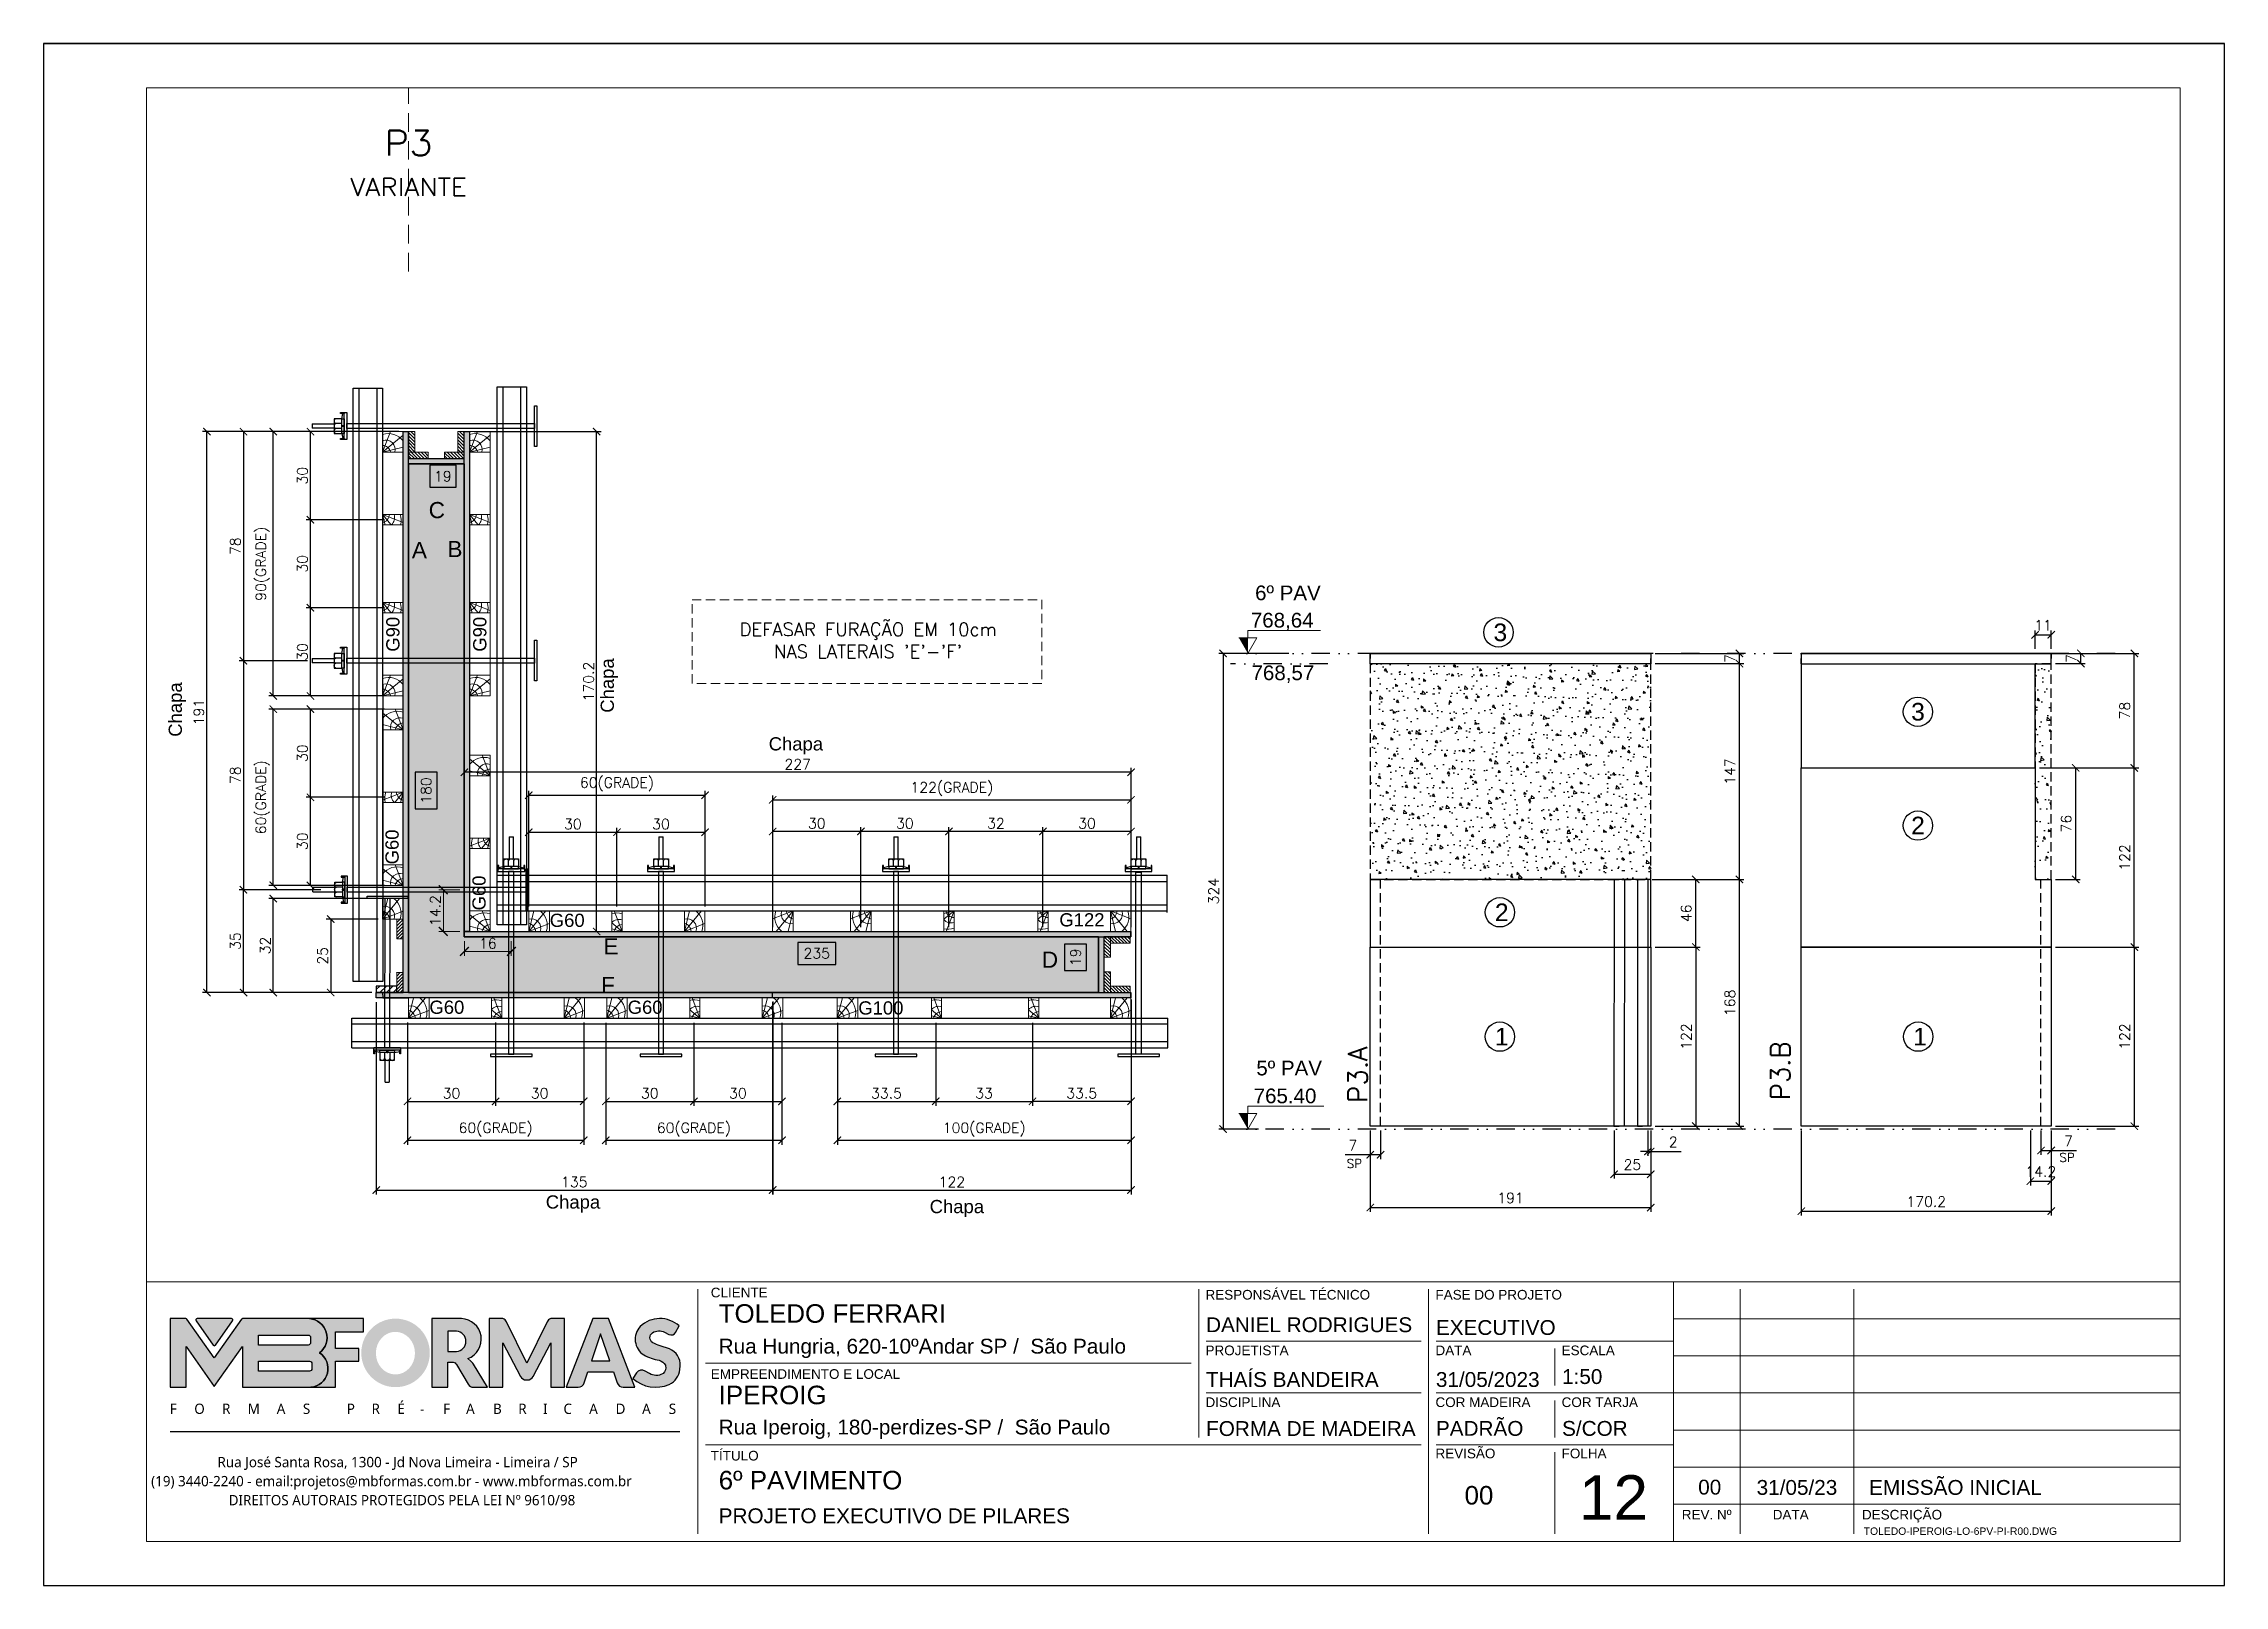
# Model space of a CAD drawing. Extents: x -23436 to 4767, y -4131 to 9755.
# Drawn here: x -20676 to -19191, y 5232 to 6282 of the extents above; entities that cross this region are included whole.
import ezdxf
from ezdxf.enums import TextEntityAlignment as Align

# ---------------------------------------------------------------- set-up
doc = ezdxf.new("R2010")
doc.units = 0
doc.header["$PDMODE"] = 2
doc.header["$PDSIZE"] = 10
for name, pattern in [('CABLIN', [0.35, 0.25, -0.1]), ('DASHED2', [9.525, 6.35, -3.175]), ('DIVIDE2', [0.625, 0.25, -0.125, 0, -0.125, 0, -0.125]), ('HIDDEN', [9.525, 6.35, -3.175])]:
    doc.linetypes.add(name, pattern=pattern)
doc.layers.get('0').update_dxf_attribs({"lineweight": 13})
doc.layers.get('Defpoints').update_dxf_attribs({"lineweight": 13})
for name, color, linetype, lineweight in [('A-GENM', 7, 'Continuous', 18), ('cotas', 4, 'Continuous', 13), ('FOLHA MB', 7, 'Continuous', 13), ('Madeira', 100, 'Continuous', 13), ('N° FOLHA', 5, 'Continuous', 13), ('S-FNDN', 7, 'Continuous', 25), ('Sarr 2.2x7', 40, 'Continuous', 9), ('sarrafo', 93, 'Continuous', 13), ('Texto Seção', 7, 'Continuous', 15)]:
    doc.layers.add(name, color=color, linetype=linetype, lineweight=lineweight)
for name, color, linetype in [('Barra de Ancoragem', 20, 'Continuous'), ('CHAPA', 1, 'Continuous'), ('Concreto', 250, 'HIDDEN'), ('Cota', 4, 'Continuous'), ('Cota Seção (2x)', 4, 'Continuous'), ('Hachura', 252, 'CABLIN'), ('MB Logo', 254, 'Continuous'), ('MEIO_PONT', 93, 'Continuous'), ('Nível', 160, 'Continuous'), ('Painéis', 30, 'Continuous'), ('Perfil Metálico', 224, 'Continuous'), ('Romaneio', 10, 'Continuous'), ('Sarr 7x7', 104, 'Continuous'), ('Sarrafo de Pressão', 42, 'HIDDEN'), ('Texto de Titulo', 7, 'Continuous'), ('Texto Nível', 251, 'Continuous'), ('Texto Qtd Sarr', 242, 'Continuous'), ('TEXTO_GERAL', 7, 'Continuous')]:
    doc.layers.add(name, color=color, linetype=linetype)
doc.layers.add('Laje_Perimetro', color=7, linetype='Continuous', plot=False)
doc.styles.add('ARIAL', font='arial.ttf', dxfattribs={"oblique": 15, "height": 25})
doc.styles.add('MB_C01', font='arial.ttf', dxfattribs={"height": 1.3})
doc.styles.add('MB_C02', font='arial.ttf', dxfattribs={"height": 2})
doc.styles.add('MB_C03', font='arial.ttf', dxfattribs={"height": 2.5})
doc.styles.add('MB_C04', font='arial.ttf', dxfattribs={"height": 6})
doc.styles.add('MtXpl_Lucida_Sans_Un', font='l_10646.ttf')
doc.styles.add('REGUA-120', font='ROMANS.shx', dxfattribs={"height": 15})
doc.styles.add('ROMANS', font='romans.shx')
doc.styles.add('SANSSERIF', font='sas_____.pfb')
doc.dimstyles.new('Cota Paínel', dxfattribs={"dimtxt": 7, "dimasz": 5, "dimexe": 3, "dimexo": 3, "dimgap": 3, "dimtad": 1, "dimdec": 1, "dimzin": 12, "dimdsep": 46, "dimtxsty": 'ROMANS', "dimblk": 'ARCHTICK', "dimcen": 0, "dimclrd": 4, "dimclre": 4, "dimclrt": 1, "dimadec": 1, "dimazin": 3, "dimtfac": 1, "dimtdec": 1, "dimtmove": 0, "dimatfit": 3, "dimldrblk": 'OBLIQUE', "dimfxl": 0, "dimtolj": 1, "dimtzin": 12, "dimarcsym": 0})
doc.dimstyles.new('COTA SECAO', dxfattribs={"dimtxt": 7, "dimasz": 5, "dimexe": 3, "dimexo": 3, "dimgap": 2, "dimtad": 3, "dimdec": 1, "dimlfac": 0.5, "dimzin": 12, "dimdsep": 46, "dimtxsty": 'ROMANS', "dimblk": 'ARCHTICK', "dimcen": 0, "dimclrd": 4, "dimclre": 4, "dimclrt": 1, "dimadec": 1, "dimazin": 3, "dimtfac": 1, "dimtdec": 1, "dimtmove": 0, "dimatfit": 3, "dimldrblk": 'OBLIQUE', "dimfxl": 0, "dimtolj": 1, "dimtzin": 12, "dimarcsym": 0})
doc.dimstyles.new('PAINEL', dxfattribs={"dimtxt": 7, "dimasz": 5, "dimexe": 3, "dimexo": 3, "dimgap": 3, "dimtad": 1, "dimdec": 1, "dimzin": 12, "dimdsep": 46, "dimtxsty": 'ROMANS', "dimblk": 'ARCHTICK', "dimcen": 0, "dimclrd": 4, "dimclre": 4, "dimclrt": 1, "dimadec": 1, "dimazin": 3, "dimtfac": 1, "dimtdec": 1, "dimtmove": 0, "dimatfit": 3, "dimldrblk": 'OBLIQUE', "dimfxl": 0, "dimtolj": 1, "dimtzin": 12, "dimarcsym": 0})
doc.dimstyles.new('SECÇÃO 2', dxfattribs={"dimtxt": 7, "dimasz": 6, "dimexe": 0.18, "dimexo": 2, "dimgap": -4, "dimtad": 3, "dimdec": 1, "dimlfac": 0.5, "dimzin": 12, "dimdsep": 46, "dimtxsty": 'ROMANS', "dimblk": 'ARCHTICK', "dimcen": 0.09, "dimse1": 1, "dimse2": 1, "dimsd1": 1, "dimsd2": 1, "dimclrd": 180, "dimclre": 5, "dimclrt": 1, "dimadec": 0, "dimazin": 3, "dimtfac": 1, "dimtdec": 1, "dimtofl": 0, "dimtmove": 0, "dimatfit": 3, "dimldrblk": 'ARCHTICK', "dimfxl": 0, "dimtolj": 1, "dimtzin": 0, "dimarcsym": 0})
pattern_1 = [(315, (-19229.6953, 4787.2473), (1.122532, 1.122532), [])]

msp = doc.modelspace()

# ---------------------------------------------------------------- texts
at = {"layer": 'cotas', "color": 240, "insert": (-20201.862, 6004.042), "char_height": 7, "attachment_point": 9, "style": 'ROMANS'}
msp.add_mtext('\\A1;', dxfattribs=at)
at = {"layer": 'cotas', "color": 7, "insert": (-20114.983, 5875.836), "char_height": 9, "attachment_point": 5, "style": 'ROMANS'}
msp.add_mtext("\\A1;DEFASAR FURAÇÃO EM 10cm\\PNAS LATERAIS 'E'-'F'", dxfattribs=at)
at = {"layer": 'N° FOLHA', "color": 5, "style": 'MB_C04'}
msp.add_text('12', height=30.3061, dxfattribs=at).set_placement((-19630.93, 5277.003))
at = {"layer": 'Romaneio', "color": 0, "style": 'ARIAL'}
for s, p in [('3', (-19684.428, 5881.323)), ('3', (-19400.012, 5827.244)), ('2', (-19400.012, 5749.744)), ('2', (-19683.462, 5690.652)), ('1', (-19683.462, 5605.972)), ('1', (-19398.58, 5605.972))]:
    msp.add_text(s, height=12, dxfattribs=at).set_placement(p, align=Align.MIDDLE_CENTER)
at = {"layer": 'Texto Nível', "color": 251, "true_color": 0x636466, "style": 'ARIAL'}
for s, p in [('6º PAV', (-19806.732, 5903.199)), ('768,64', (-19811.598, 5884.607)), ('768,57', (-19811.142, 5848.752)), ('5º PAV', (-19805.88, 5579.594)), ('765.40', (-19809.68, 5560.628))]:
    msp.add_text(s, height=10, dxfattribs=at).set_placement(p, align=Align.RIGHT)
at = {"layer": 'Texto Seção', "color": 0, "linetype": 'Continuous', "style": 'SANSSERIF'}
for s, p in [('G90', (-20438.585, 5868.126)), ('G90', (-20379.385, 5868.126)), ('G60', (-20439.111, 5723.273)), ('G60', (-20379.911, 5691.909))]:
    msp.add_text(s, height=9, rotation=90, dxfattribs=at).set_placement(p, align=Align.MIDDLE_LEFT)
for s, p in [('G60', (-20331.727, 5685.211)), ('G122', (-19984.721, 5685.53)), ('G60', (-20413.687, 5626.012)), ('G60', (-20278.683, 5626.011)), ('G100', (-20121.634, 5625.532))]:
    msp.add_text(s, height=9, dxfattribs=at).set_placement(p, align=Align.MIDDLE_LEFT)
at = {"layer": 'Texto Seção', "char_height": 13, "width": 285.32988, "attachment_point": 7, "rotation": 90, "style": 'REGUA-120'}
for s, insert in [('P3.A', (-19775.016, 5560.938)), ('P3.B', (-19487.191, 5562.669))]:
    msp.add_mtext(s, dxfattribs=dict(at, insert=insert))
at = {"layer": 'Texto Seção', "char_height": 6, "style": 'ROMANS'}
for insert, attachment_point in [((-19293.243, 5520.72), 9), ((-19789.103, 5516.544), 7)]:
    msp.add_mtext('SP', dxfattribs=dict(at, insert=insert, attachment_point=attachment_point))
at = {"layer": 'TEXTO_GERAL', "style": 'ARIAL'}
for s, p in [('C', (-20408.642, 5964.574)), ('A', (-20420.504, 5937.318)), ('B', (-20396.315, 5938.032)), ('E', (-20289.997, 5667.457)), ('D', (-19991.119, 5658.382)), ('F', (-20292.119, 5641.134))]:
    msp.add_text(s, height=11, dxfattribs=at).set_placement(p, align=Align.MIDDLE_CENTER)
at = {"layer": 'TEXTO_GERAL', "color": 0, "linetype": 'Continuous', "style": 'SANSSERIF'}
for p in [(-20292.571, 5826.564), (-20586.746, 5810.187)]:
    msp.add_text('Chapa', height=9, rotation=90, dxfattribs=at).set_placement(p, align=Align.MIDDLE_LEFT)
for p in [(-20182.645, 5805.381), (-20334.45, 5493.384), (-20073.034, 5490.259)]:
    msp.add_text('Chapa', height=9, dxfattribs=at).set_placement(p, align=Align.MIDDLE_LEFT)

# ---------------------------------------------------------------- blocks, each defined once
blk = doc.blocks.new('MB-NOVO')
at = {"layer": 'MB Logo', "linetype": 'Continuous'}
h = blk.add_hatch(color=256, dxfattribs=at)
h.dxf.hatch_style = 1
h.set_gradient(color1=(242, 132, 69), color2=(247, 180, 141), rotation=90, tint=1)
h.paths.add_polyline_path([(-18529.6, 10980.8), (-18475.7, 10980.8, 0.706757), (-18468.7, 11008, 0.681802), (-18476.7, 11034.9), (-18529.4, 11034.9, 0.243712), (-18530.2, 11034.5), (-18551.7, 11003.9), (-18573.3, 11034.5, 0.243712), (-18574.1, 11034.9), (-18586.5, 11034.9), (-18586.5, 10980.8), (-18573.9, 10980.8), (-18573.9, 11012.9), (-18551.7, 10981.5), (-18529.6, 11012.9)])
h.paths.add_polyline_path([(-18516.8, 11014.1), (-18516.8, 11022), (-18477.8, 11022, -0.414214), (-18475.8, 11020), (-18475.8, 11016.1, -0.414214), (-18477.8, 11014.1)], flags=16)
h.paths.add_polyline_path([(-18516.8, 11001.4), (-18476.8, 11001.4, -0.414214), (-18474.8, 10999.4), (-18474.8, 10995.5, -0.414214), (-18476.8, 10993.5), (-18516.8, 10993.5)], flags=16)
at = {"layer": 'MB Logo', "true_color": 0x262626}
h = blk.add_hatch(color=250, dxfattribs=at)
h.dxf.hatch_style = 1
h.paths.add_polyline_path([(-18537.3, 11033.3, 0.60809), (-18538.1, 11034.9), (-18565.3, 11034.9, 0.60809), (-18566.1, 11033.3), (-18552.5, 11014, 0.518202), (-18550.9, 11014)])
h = blk.add_hatch(color=250, dxfattribs=at)
h.dxf.hatch_style = 1
h.paths.add_polyline_path([(-18456.2, 11011.3), (-18456.2, 11024.6), (-18434.2, 11024.6), (-18434.2, 11034.9), (-18476.7, 11034.9, -0.681802), (-18468.7, 11008, -0.706757), (-18475.7, 10980.8), (-18456.2, 10980.8), (-18456.2, 11001.4), (-18437.8, 11001.4), (-18437.8, 11011.3)])
h = blk.add_hatch(color=250, dxfattribs=at)
h.dxf.hatch_style = 1
h.paths.add_polyline_path([(-18435.9, 11007.9, 1), (-18381.9, 11007.9, 1)])
edge = h.paths.add_edge_path(flags=16)
edge.add_ellipse((-18409, 11007.7), major_axis=(0, 16.8), ratio=0.916255, start_angle=0, end_angle=360)
h = blk.add_hatch(color=250, dxfattribs=at)
h.dxf.hatch_style = 1
h.paths.add_polyline_path([(-18357, 11034.9), (-18380.2, 11034.9), (-18380.2, 10980.8), (-18367.6, 10980.8), (-18367.6, 11000.7), (-18363.4, 11000.7, -0.195765), (-18360.9, 10998.9), (-18351.8, 10983.2, 0.261385), (-18347.5, 10980.8), (-18336.4, 10980.8), (-18347.5, 10999, 0.082429), (-18349.6, 11001.5), (-18351.9, 11003.4, 0.81838)])
h.paths.add_polyline_path([(-18360.8, 11009), (-18367.6, 11009), (-18367.6, 11025), (-18360.8, 11025, -0.92578)], flags=16)
h = blk.add_hatch(color=250, dxfattribs=at)
h.dxf.hatch_style = 1
h.paths.add_polyline_path([(-18286.6, 11015.9), (-18286.6, 10980.8), (-18275.8, 10980.8), (-18275.8, 11034.9), (-18286.6, 11034.9, 0.216647), (-18289.4, 11032.4), (-18305.5, 10999.8), (-18321.6, 11032.7, 0.199908), (-18324.3, 11034.9), (-18335.2, 11034.9), (-18335.2, 10980.8), (-18324.3, 10980.8), (-18324.3, 11015.9), (-18310.4, 10989.3, 0.279644), (-18306, 10986.6, 0.340986), (-18300.5, 10989.3)])
h = blk.add_hatch(color=250, dxfattribs=at)
h.dxf.hatch_style = 1
h.paths.add_polyline_path([(-18274.4, 10980.8), (-18265, 10980.8, 0.322517), (-18260.2, 10984.3), (-18257.3, 10993), (-18237.2, 10993), (-18234.3, 10984.3, 0.322517), (-18229.5, 10980.8), (-18220.3, 10980.8), (-18241.2, 11034.9), (-18253.4, 11034.9)])
h.paths.add_polyline_path([(-18254.4, 11001.6), (-18247.3, 11023), (-18240.1, 11001.6)], flags=16)
h = blk.add_hatch(color=250, dxfattribs=at)
h.dxf.hatch_style = 1
h.paths.add_polyline_path([(-18206, 11024, -0.247671), (-18196.9, 11024.3), (-18193.5, 11022.5, 0.40799), (-18188.2, 11024.1), (-18185.4, 11029.1, 0.392837), (-18216.2, 11028.7, 0.467779), (-18213.3, 11006.3, 0.077523), (-18201.2, 11002.1, -0.214206), (-18196.1, 10997.9, -0.284295), (-18198.2, 10991.4, -0.26924), (-18208.8, 10991.6), (-18212.2, 10993.6, 0.407727), (-18219, 10992.1), (-18221.8, 10987.7, 0.296878), (-18193.2, 10983.1, 0.272251), (-18184.9, 10995.3), (-18184.6, 10997.9, 0.348906), (-18193.7, 11011.2), (-18200.4, 11013.5, -0.045018), (-18205.8, 11015.7, -0.618284)])
at = {"layer": 'MB Logo', "linetype": 'Continuous'}
blk.add_line((-18586.5, 10945.9), (-18184.8, 10945.9), dxfattribs=at)
at = {"layer": 'MB Logo', "color": 23, "linetype": 'Continuous', "true_color": 0xf28445}
for points in [[(-18573.3, 11034.5, 0.243712), (-18574.1, 11034.9), (-18586.5, 11034.9), (-18586.5, 10980.8), (-18573.9, 10980.8), (-18573.9, 11012.9), (-18551.7, 10981.5), (-18529.6, 11012.9), (-18529.6, 10980.8), (-18475.7, 10980.8, 0.706757), (-18468.7, 11008, 0.681802), (-18476.7, 11034.9), (-18529.4, 11034.9, 0.243712), (-18530.2, 11034.5), (-18551.7, 11003.9)], [(-18516.8, 11022), (-18477.8, 11022, -0.414214), (-18475.8, 11020), (-18475.8, 11016.1, -0.414214), (-18477.8, 11014.1), (-18516.8, 11014.1)], [(-18516.8, 11001.4), (-18476.8, 11001.4, -0.414214), (-18474.8, 10999.4), (-18474.8, 10995.5, -0.414214), (-18476.8, 10993.5), (-18516.8, 10993.5)]]:
    blk.add_lwpolyline(points, format="xyb", close=True, dxfattribs=at)
at = {"layer": 'MB Logo', "color": 250, "true_color": 0x262626}
for points in [[(-18537.3, 11033.3, 0.60809), (-18538.1, 11034.9), (-18565.3, 11034.9, 0.60809), (-18566.1, 11033.3), (-18552.5, 11014, 0.518202), (-18550.9, 11014)], [(-18437.8, 11011.3), (-18456.2, 11011.3), (-18456.2, 11024.6), (-18434.2, 11024.6), (-18434.2, 11034.9), (-18476.7, 11034.9, -0.681802), (-18468.7, 11008, -0.706757), (-18475.7, 10980.8), (-18456.2, 10980.8), (-18456.2, 11001.4), (-18437.8, 11001.4)], [(-18347.5, 10980.8), (-18336.4, 10980.8), (-18347.5, 10999, 0.082429), (-18349.6, 11001.5), (-18351.9, 11003.4, 0.81838), (-18357, 11034.9), (-18380.2, 11034.9), (-18380.2, 10980.8), (-18367.6, 10980.8), (-18367.6, 11000.7), (-18363.4, 11000.7, -0.209789), (-18360.8, 10998.7), (-18351.8, 10983.2, 0.261385)], [(-18286.6, 11015.9), (-18286.6, 10980.8), (-18275.8, 10980.8), (-18275.8, 11034.9), (-18286.6, 11034.9, 0.216647), (-18289.4, 11032.4), (-18305.5, 10999.8), (-18321.5, 11032.4, 0.216647), (-18324.3, 11034.9), (-18335.2, 11034.9), (-18335.2, 10980.8), (-18324.3, 10980.8), (-18324.3, 11015.9), (-18310.4, 10989.3, 0.279644), (-18306, 10986.6), (-18304.9, 10986.6, 0.279644), (-18300.5, 10989.3)], [(-18265, 10980.8, 0.322517), (-18260.2, 10984.3), (-18257.3, 10993), (-18237.2, 10993), (-18234.3, 10984.3, 0.322517), (-18229.5, 10980.8), (-18220.3, 10980.8), (-18241.2, 11034.9), (-18253.4, 11034.9), (-18274.4, 10980.8)], [(-18206.2, 11015.9, -0.549626), (-18206.4, 11023.8, -0.258723), (-18196.9, 11024.3), (-18193.5, 11022.5, 0.40799), (-18188.2, 11024.1), (-18185.4, 11029.1, 0.392837), (-18216.2, 11028.7, 0.467779), (-18213.3, 11006.3, 0.077523), (-18201.2, 11002.1, -0.203897), (-18196.3, 10998.2), (-18196.1, 10997.8, -0.267611), (-18198, 10991.6), (-18198.5, 10991.3, -0.261145), (-18208.8, 10991.6), (-18212.2, 10993.6, 0.407727), (-18219, 10992.1), (-18221.8, 10987.7, 0.296878), (-18193.2, 10983.1, 0.265963), (-18184.9, 10994.9), (-18184.7, 10997.6, 0.340466), (-18193.1, 11011), (-18200.4, 11013.5, -0.049298)], [(-18367.6, 11009), (-18360.8, 11009, 0.92578), (-18360.8, 11025), (-18367.6, 11025)]]:
    blk.add_lwpolyline(points, format="xyb", close=True, dxfattribs=at)
blk.add_lwpolyline([(-18247.3, 11023), (-18254.4, 11001.6), (-18240.1, 11001.6)], close=True, dxfattribs=at)
at = {"layer": 'MB Logo', "color": 250, "true_color": 0x262626, "style": 'MtXpl_Lucida_Sans_Un'}
for s, height, p in [('F', 8.12, (-18586.8, 10959.8)), ('O', 8.12, (-18567.5, 10959.8)), ('R', 8.12, (-18545.6, 10959.8)), ('M', 8.12, (-18525.4, 10959.8)), ('A', 8.12, (-18502.5, 10959.8)), ('S', 8.12, (-18481.9, 10959.8)), ('P', 8.12, (-18447.3, 10959.8)), ('R', 8.12, (-18427.8, 10959.8)), ('É', 8.12, (-18407.5, 10959.8)), ('-', 8.12, (-18389.6, 10959.8)), ('F', 8.12, (-18371.4, 10959.8)), ('A', 8.12, (-18353.3, 10959.8)), ('B', 8.12, (-18332.1, 10959.8)), ('R', 8.12, (-18312.2, 10959.8)), ('I', 8.12, (-18292.7, 10959.8)), ('C', 8.12, (-18276.6, 10959.8)), ('A', 8.12, (-18256.3, 10959.8)), ('D', 8.12, (-18235.5, 10959.8)), ('A', 8.12, (-18214.6, 10959.8)), ('S', 8.12, (-18193.6, 10959.8)), ('DIREITOS AUTORAIS PROTEGIDOS PELA LEI Nº 9610/98', 8.122, (-18540.4, 10887.8))]:
    blk.add_text(s, height=height, dxfattribs=at).set_placement(p)
at = {"layer": 'MB Logo', "style": 'MtXpl_Lucida_Sans_Un'}
for s, p in [('Rua José Santa Rosa, 1300 - Jd Nova Limeira - Limeira / SP', (-18549.2, 10917.8)), ('(19) 3440-2240 - email:projetos@mbformas.com.br - www.mbformas.com.br', (-18601.5, 10902.8))]:
    blk.add_text(s, height=8.122, dxfattribs=at).set_placement(p)
blk = doc.blocks.new('A$C169d8357')
at = {"layer": 'FOLHA MB', "color": 1}
for p, q in [((1109.8, 356.7), (70, 356.7)), ((1109.8, 356.7), (1109.8, 179.9)), ((1455, 356.7), (1109.8, 356.7)), ((445.6, 351.7), (445.6, 185)), ((786.6, 351.7), (786.6, 250.7)), ((943.1, 351.7), (943.1, 185)), ((1155.3, 185), (1155.3, 351.7)), ((1232.6, 351.7), (1232.6, 185)), ((1455, 331.5), (1109.8, 331.5)), ((938.1, 316.3), (791.6, 316.3)), ((1109.8, 316.3), (948.2, 316.3)), ((781.5, 301.2), (450.7, 301.2)), ((1029, 311.3), (1029, 286)), ((1455, 306.2), (1109.8, 306.2)), ((938.1, 281), (791.6, 281)), ((1109.8, 281), (948.2, 281)), ((1029, 275.9), (1029, 250.7)), ((1455, 281), (1109.8, 281)), ((1455, 255.7), (1109.8, 255.7)), ((938.1, 245.6), (450.7, 245.6)), ((1109.8, 245.6), (948.2, 245.6)), ((1029, 240.6), (1029, 185)), ((1455, 230.4), (1109.8, 230.4)), ((1455, 205.2), (1109.8, 205.2))]:
    blk.add_line(p, q, dxfattribs=at)
for points in [[(0, 1199.9), (0, 149.9), (1485, 149.9), (1485, 1199.9)], [(70, 1169.9), (70, 179.9), (1455, 179.9), (1455, 1169.9)]]:
    blk.add_lwpolyline(points, close=True, dxfattribs=at)
at = {"layer": 'MB Logo', "xscale": 0.8642040370897565, "yscale": 0.8642040370897565, "zscale": 0.8642040370897565}
blk.add_blockref('MB-NOVO', (16148.7, -9204.8), dxfattribs=at)
at = {"layer": 'FOLHA MB', "color": 6}
for s, height, style, p in [('CLIENTE', 6.57, 'MB_C01', (454.3, 346.1)), ('RESPONSÁVEL TÉCNICO', 6.566, 'MB_C01', (791.2, 344.6)), ('FASE DO PROJETO', 6.566, 'MB_C01', (947.8, 344.6)), ('Rua Hungria, 620-10ºAndar SP /  São Paulo', 10.102, 'MB_C02', (459.7, 307.8)), ('PROJETISTA', 6.57, 'MB_C01', (791.2, 306.7)), ('DATA', 6.57, 'MB_C01', (947.8, 306.7)), ('ESCALA', 6.57, 'MB_C01', (1033.7, 306.7)), ('EMPREENDIMENTO E LOCAL', 6.566, 'MB_C01', (454.3, 290.6)), ('DISCIPLINA', 6.57, 'MB_C01', (791.2, 271.4)), ('COR MADEIRA', 6.566, 'MB_C01', (947.8, 271.4)), ('COR TARJA', 6.57, 'MB_C01', (1033.7, 271.4)), ('Rua Iperoig, 180-perdizes-SP /  São Paulo', 10.102, 'MB_C02', (459.7, 252.7)), ('TÍTULO', 6.57, 'MB_C01', (454.3, 235)), ('REVISÃO', 6.57, 'MB_C01', (947.8, 236.5)), ('FOLHA', 6.57, 'MB_C01', (1033.7, 236.5)), ('PROJETO EXECUTIVO DE PILARES', 10.102, 'MB_C02', (459.7, 192.3))]:
    blk.add_text(s, height=height, dxfattribs=dict(at, style=style)).set_placement(p)
at = {"layer": 'FOLHA MB', "color": 5}
for s, height, style, p in [('TOLEDO FERRARI', 12.628, 'MB_C03', (459.7, 328.8)), ('DANIEL RODRIGUES', 10.102, 'MB_C02', (791.6, 322.4)), ('EXECUTIVO', 10.1, 'MB_C02', (948.1, 320.5)), ('THAÍS BANDEIRA', 10.102, 'MB_C02', (791.5, 285.1)), ('1:50', 10.1, 'MB_C02', (1034, 287.1)), ('IPEROIG', 12.63, 'MB_C03', (459.7, 273.3)), ('31/05/2023', 10.1, 'MB_C02', (948.1, 285.1)), ('FORMA DE MADEIRA', 10.102, 'MB_C02', (791.6, 251.7)), ('PADRÃO', 10.1, 'MB_C02', (948.1, 251.8)), ('S/COR', 10.1, 'MB_C02', (1034, 251.8)), ('6º PAVIMENTO', 12.628, 'MB_C03', (459.7, 215.3)), ('EMISSÃO INICIAL', 10.102, 'MB_C02', (1243.1, 211.6)), ('00', 12.63, 'MB_C03', (967.6, 205)), ('00', 10.1, 'MB_C02', (1126.7, 211.8)), ('31/05/23', 10.1, 'MB_C02', (1166.5, 211.6))]:
    blk.add_text(s, height=height, dxfattribs=dict(at, style=style)).set_placement(p)
at = {"layer": 'FOLHA MB', "color": 6, "style": 'MB_C01'}
for s, p in [('REV. Nº', (1132.5, 198.1)), ('DATA', (1189.7, 198.1)), ('DESCRIÇÃO', (1265.5, 198.1))]:
    blk.add_text(s, height=6.57, dxfattribs=at).set_placement(p, align=Align.MIDDLE_CENTER)
at = {"layer": 'FOLHA MB', "insert": (1239.4, 189.4), "char_height": 5.051, "width": 210.818, "attachment_point": 1, "style": 'MB_C04'}
blk.add_mtext('TOLEDO-IPEROIG-LO-6PV-PI-R00.DWG', dxfattribs=at)
blk = doc.blocks.new('titulo1')
at = {"layer": 'Defpoints', "color": 252, "linetype": 'HIDDEN', "ltscale": 2}
blk.add_line((0, 0), (0, 125), dxfattribs=at)
at = {"layer": 'Defpoints', "style": 'ROMANS', "oblique": 15}
blk.add_attdef('FOLHA', text='', height=10, dxfattribs=at).set_placement((0, 15.6), align=Align.MIDDLE_CENTER)
at = {"layer": 'Texto Qtd Sarr', "color": 3, "style": 'ROMANS', "oblique": 15}
for tag, height, p in [('TITULO', 17, (0, 71.4)), ('SEÇÃO', 12, (0, 41.5))]:
    blk.add_attdef(tag, text='', height=height, dxfattribs=at).set_placement(p, align=Align.MIDDLE_CENTER)
blk = doc.blocks.new('ERTYERTYUYTURTYUTRYU')
at = {"layer": 'Barra de Ancoragem'}
for p, q in [((8963.3, 10873.8), (8963.3, 10855.5)), ((8964.9, 10869.7), (8964.1, 10873.2)), ((8964.9, 10859.7), (8964.1, 10856.1)), ((8985.1, 10863.2), (8985.1, 10866.1))]:
    blk.add_line(p, q, dxfattribs=at)
at = {"layer": 'Barra de Ancoragem', "flags": 128}
for points in [[(8961.5, 10855.5), (8961.5, 10873.8), (8963.3, 10873.8), (8963.3, 10855.5)], [(8963.3, 10873.8), (8965.7, 10873.8), (8965.7, 10873.2), (8963.3, 10873.2)], [(8963.3, 10869.7), (8964.9, 10869.7), (8964.9, 10859.7), (8963.3, 10859.7)], [(8963.3, 10856.1), (8965.7, 10856.1), (8965.7, 10855.5), (8963.3, 10855.5)]]:
    blk.add_lwpolyline(points, close=True, dxfattribs=at)
for points in [[(8964.9, 10864.4), (8963.3, 10864.4), (8963.3, 10865), (8964.9, 10865), (8964.9, 10864.4), (8964.9, 10865)], [(8964.9, 10859.7), (8970.1, 10859.7), (8970.1, 10869.7), (8964.9, 10869.7)], [(8985.1, 10863.2), (8970.1, 10863.2), (8970.1, 10866.1), (8985.1, 10866.1)]]:
    blk.add_lwpolyline(points, dxfattribs=at)
for points in [[(8964.9, 10866.4), (8969, 10866.4, 0.729796), (8969, 10869.7, 0.729796)], [(8964.9, 10862.9), (8969, 10862.9, 0.666667), (8969, 10866.4, 0.666667)]]:
    blk.add_lwpolyline(points, format="xyb", dxfattribs=at)
at = {"layer": 'Barra de Ancoragem'}
blk.add_arc((8968.4, 10861.3), 1.7, 287.7564, 72.2436, dxfattribs=at)
blk = doc.blocks.new('*D1516')
at = {"layer": 'Cota Seção (2x)', "color": 180, "lineweight": -2, "transparency": 16777216}
for p, q in [((-20395.5, 5995.1), (-20413.5, 5995.1)), ((-20413.5, 5995.1), (-20413.5, 5980.1)), ((-20395.5, 5980.1), (-20395.5, 5995.1)), ((-20413.5, 5980.1), (-20395.5, 5980.1))]:
    blk.add_line(p, q, dxfattribs=at)
at = {"layer": 'Defpoints', "color": 0, "transparency": 16777216}
for p in [(-20427.9, 5999.6), (-20389.9, 5999.6), (-20389.9, 5976.1)]:
    blk.add_point(p, dxfattribs=at)
at = {"layer": 'Cota Seção (2x)', "color": 1, "transparency": 16777216, "insert": (-20404.5, 5987.6), "char_height": 7, "attachment_point": 5, "style": 'ROMANS'}
blk.add_mtext('\\A1;19', dxfattribs=at)
blk = doc.blocks.new('_ArchTick')
at = {"color": 0, "linetype": 'ByBlock', "const_width": 0.15}
blk.add_lwpolyline([(-0.5, -0.5), (0.5, 0.5)], dxfattribs=at)
blk = doc.blocks.new('*D1462')
at = {"layer": 'Cota Seção (2x)', "color": 180, "lineweight": -2, "transparency": 16777216}
for p, q in [((-19966.2, 5669), (-19981.2, 5669)), ((-19981.2, 5669), (-19981.2, 5651)), ((-19966.2, 5651), (-19966.2, 5669)), ((-19981.2, 5651), (-19966.2, 5651))]:
    blk.add_line(p, q, dxfattribs=at)
at = {"layer": 'Defpoints', "color": 0, "transparency": 16777216}
for p in [(-19962.2, 5674), (-19957.9, 5674), (-19957.9, 5636)]:
    blk.add_point(p, dxfattribs=at)
at = {"layer": 'Cota Seção (2x)', "color": 1, "transparency": 16777216, "insert": (-19973.7, 5660), "char_height": 7, "attachment_point": 5, "rotation": 90, "style": 'ROMANS'}
blk.add_mtext('\\A1;19', dxfattribs=at)
blk = doc.blocks.new('*D1463')
at = {"layer": 'Cota Seção (2x)', "color": 180, "lineweight": -2, "transparency": 16777216}
for p, q in [((-20408.4, 5786.1), (-20423.4, 5786.1)), ((-20423.4, 5786.1), (-20423.4, 5761.1)), ((-20408.4, 5761.1), (-20408.4, 5786.1)), ((-20423.4, 5761.1), (-20408.4, 5761.1))]:
    blk.add_line(p, q, dxfattribs=at)
at = {"layer": 'Defpoints', "color": 0, "transparency": 16777216}
for p in [(-20426.2, 5996), (-20404.4, 5996), (-20426.2, 5636)]:
    blk.add_point(p, dxfattribs=at)
at = {"layer": 'Cota Seção (2x)', "color": 1, "transparency": 16777216, "insert": (-20415.9, 5773.6), "char_height": 7, "attachment_point": 5, "rotation": 90, "style": 'ROMANS'}
blk.add_mtext('\\A1;180', dxfattribs=at)
blk = doc.blocks.new('*D1464')
at = {"layer": 'Cota Seção (2x)', "color": 180, "lineweight": -2, "transparency": 16777216}
for p, q in [((-20136.9, 5670.2), (-20162.9, 5670.2)), ((-20162.9, 5670.2), (-20162.9, 5655.2)), ((-20136.9, 5655.2), (-20136.9, 5670.2)), ((-20162.9, 5655.2), (-20136.9, 5655.2))]:
    blk.add_line(p, q, dxfattribs=at)
at = {"layer": 'Defpoints', "color": 0, "transparency": 16777216}
for p in [(-20427.9, 5651.2), (-20427.9, 5647.7), (-19957.9, 5647.7)]:
    blk.add_point(p, dxfattribs=at)
at = {"layer": 'Cota Seção (2x)', "color": 1, "transparency": 16777216, "insert": (-20149.9, 5662.7), "char_height": 7, "attachment_point": 5, "style": 'ROMANS'}
blk.add_mtext('\\A1;235', dxfattribs=at)
blk = doc.blocks.new('PONTALETE')
at = {"layer": 'Madeira'}
for q in [(2.71, 7), (7, 5.76), (7, 1.74)]:
    blk.add_line((0, 0), q, dxfattribs=at)
blk.add_lwpolyline([(0, 0), (7, 0), (7, 7), (0, 7)], close=True, dxfattribs=at)
for centre, radius, start, end in [((2.04, 0.06), 6.23, 37.28179, 109.09128), ((1.09, 0.9), 3.19, 343.60304, 109.98471), ((-0.21, -0.78), 3.09, 14.63219, 86.0383)]:
    blk.add_arc(centre, radius, start, end, dxfattribs=at)
blk = doc.blocks.new('*D1465')
at = {"layer": 'Cota', "color": 4, "lineweight": -2, "transparency": 16777216}
for p, q in [((-20448.6, 5700), (-20523, 5700)), ((-20520, 5636), (-20520, 5700)), ((-20452.9, 5636), (-20523, 5636))]:
    blk.add_line(p, q, dxfattribs=at)
at = {"layer": 'Defpoints', "color": 0, "transparency": 16777216}
for p in [(-20520, 5700), (-20445.6, 5700), (-20449.9, 5636)]:
    blk.add_point(p, dxfattribs=at)
at = {"layer": 'Cota', "color": 4, "lineweight": -2, "transparency": 16777216, "xscale": 5, "yscale": 5, "zscale": 5}
for p, rotation in [((-20520, 5700), 90), ((-20520, 5636), 270)]:
    blk.add_blockref('_ArchTick', p, dxfattribs=dict(at, rotation=rotation))
at = {"layer": 'Cota', "color": 1, "transparency": 16777216, "insert": (-20525.5, 5668), "char_height": 7, "attachment_point": 5, "rotation": 90, "style": 'ROMANS'}
blk.add_mtext('\\A1;32', dxfattribs=at)
blk = doc.blocks.new('_OBLIQUE')
at = {"color": 0, "linetype": 'ByBlock', "lineweight": -2}
for p, q in [((0, 0), (-1, 0)), ((-0.5, -0.5), (0.5, 0.5))]:
    blk.add_line(p, q, dxfattribs=at)
blk = doc.blocks.new('*D1466')
at = {"layer": 'Cota', "color": 4, "lineweight": -2, "transparency": 16777216}
for p, q in [((-20448.5, 5686), (-20483.9, 5686)), ((-20480.9, 5686), (-20480.9, 5636)), ((-20452.9, 5636), (-20483.9, 5636))]:
    blk.add_line(p, q, dxfattribs=at)
at = {"layer": 'Defpoints', "color": 0, "transparency": 16777216}
for p in [(-20445.5, 5686), (-20480.9, 5636), (-20449.9, 5636)]:
    blk.add_point(p, dxfattribs=at)
at = {"layer": 'Cota', "color": 4, "lineweight": -2, "transparency": 16777216, "xscale": 5, "yscale": 5, "zscale": 5}
for p, rotation in [((-20480.9, 5686), 90), ((-20480.9, 5636), 270)]:
    blk.add_blockref('_ArchTick', p, dxfattribs=dict(at, rotation=rotation))
at = {"layer": 'Cota', "color": 1, "transparency": 16777216, "insert": (-20486.4, 5661), "char_height": 7, "attachment_point": 5, "rotation": 90, "style": 'ROMANS'}
blk.add_mtext('\\A1;25', dxfattribs=at)
blk = doc.blocks.new('*D1467')
at = {"layer": 'Cota', "color": 4, "lineweight": -2, "transparency": 16777216}
for p, q in [((-20389.9, 5677), (-20389.9, 5789)), ((-19935.9, 5786), (-20389.9, 5786)), ((-19935.9, 5685), (-19935.9, 5789))]:
    blk.add_line(p, q, dxfattribs=at)
at = {"layer": 'Defpoints', "color": 0, "transparency": 16777216}
for p in [(-20389.9, 5786), (-20389.9, 5674), (-19935.9, 5682)]:
    blk.add_point(p, dxfattribs=at)
at = {"layer": 'Cota', "color": 4, "lineweight": -2, "transparency": 16777216, "xscale": 5, "yscale": 5, "zscale": 5, "rotation": 180}
blk.add_blockref('_ArchTick', (-20389.9, 5786), dxfattribs=at)
at = {"layer": 'Cota', "color": 4, "lineweight": -2, "transparency": 16777216, "xscale": 5, "yscale": 5, "zscale": 5}
blk.add_blockref('_ArchTick', (-19935.9, 5786), dxfattribs=at)
at = {"layer": 'Cota', "color": 1, "transparency": 16777216, "insert": (-20162.9, 5791.5), "char_height": 7, "attachment_point": 5, "style": 'ROMANS'}
blk.add_mtext('\\A1;227', dxfattribs=at)
blk = doc.blocks.new('*D1468')
at = {"layer": 'Cota', "color": 4, "lineweight": -2, "transparency": 16777216}
for p, q in [((-20179.9, 5711.4), (-20179.9, 5770.3)), ((-20179.9, 5767.3), (-19935.9, 5767.3)), ((-19935.9, 5711.4), (-19935.9, 5770.3))]:
    blk.add_line(p, q, dxfattribs=at)
at = {"layer": 'Defpoints', "color": 0, "transparency": 16777216}
for p in [(-19935.9, 5767.3), (-20179.9, 5708.4), (-19935.9, 5708.4)]:
    blk.add_point(p, dxfattribs=at)
at = {"layer": 'Cota', "color": 4, "lineweight": -2, "transparency": 16777216, "xscale": 5, "yscale": 5, "zscale": 5, "rotation": 180}
blk.add_blockref('_ArchTick', (-20179.9, 5767.3), dxfattribs=at)
at = {"layer": 'Cota', "color": 4, "lineweight": -2, "transparency": 16777216, "xscale": 5, "yscale": 5, "zscale": 5}
blk.add_blockref('_ArchTick', (-19935.9, 5767.3), dxfattribs=at)
at = {"layer": 'Cota', "color": 1, "transparency": 16777216, "insert": (-20057.9, 5774.6), "char_height": 7, "attachment_point": 5, "style": 'ROMANS'}
blk.add_mtext('\\A1;122(GRADE)', dxfattribs=at)
blk = doc.blocks.new('MEIO PONTALETE')
at = {"layer": 'Madeira'}
for q in [(2.71, 7), (3.5, 2.88), (3.5, 0.87)]:
    blk.add_line((0, 0), q, dxfattribs=at)
blk.add_lwpolyline([(0, 0), (3.5, 0), (3.5, 7), (0, 7)], close=True, dxfattribs=at)
for centre, radius, start, end in [((2.04, 0.06), 6.23, 76.44987, 109.09128), ((1.09, 0.9), 3.19, 40.90626, 109.98471), ((-0.21, -0.78), 3.09, 14.63219, 86.0383)]:
    blk.add_arc(centre, radius, start, end, dxfattribs=at)
blk = doc.blocks.new('*D1469')
at = {"layer": 'Cota', "color": 4, "lineweight": -2, "transparency": 16777216}
for p, q in [((-20119.9, 5680.6), (-20119.9, 5748.7)), ((-20059.9, 5680.6), (-20059.9, 5748.7)), ((-20059.9, 5745.7), (-20119.9, 5745.7))]:
    blk.add_line(p, q, dxfattribs=at)
at = {"layer": 'Defpoints', "color": 0, "transparency": 16777216}
for p in [(-20119.9, 5745.7), (-20119.9, 5677.6), (-20059.9, 5677.6)]:
    blk.add_point(p, dxfattribs=at)
at = {"layer": 'Cota', "color": 4, "lineweight": -2, "transparency": 16777216, "xscale": 5, "yscale": 5, "zscale": 5, "rotation": 180}
blk.add_blockref('_ArchTick', (-20119.9, 5745.7), dxfattribs=at)
at = {"layer": 'Cota', "color": 4, "lineweight": -2, "transparency": 16777216, "xscale": 5, "yscale": 5, "zscale": 5}
blk.add_blockref('_ArchTick', (-20059.9, 5745.7), dxfattribs=at)
at = {"layer": 'Cota', "color": 1, "transparency": 16777216, "insert": (-20089.9, 5751.2), "char_height": 7, "attachment_point": 5, "style": 'ROMANS'}
blk.add_mtext('\\A1;30', dxfattribs=at)
blk = doc.blocks.new('*D1470')
at = {"layer": 'Cota', "color": 4, "lineweight": -2, "transparency": 16777216}
for p, q in [((-20179.9, 5680.6), (-20179.9, 5748.7)), ((-20119.9, 5680.6), (-20119.9, 5748.7)), ((-20119.9, 5745.7), (-20179.9, 5745.7))]:
    blk.add_line(p, q, dxfattribs=at)
at = {"layer": 'Defpoints', "color": 0, "transparency": 16777216}
for p in [(-20179.9, 5745.7), (-20179.9, 5677.6), (-20119.9, 5677.6)]:
    blk.add_point(p, dxfattribs=at)
at = {"layer": 'Cota', "color": 4, "lineweight": -2, "transparency": 16777216, "xscale": 5, "yscale": 5, "zscale": 5, "rotation": 180}
blk.add_blockref('_ArchTick', (-20179.9, 5745.7), dxfattribs=at)
at = {"layer": 'Cota', "color": 4, "lineweight": -2, "transparency": 16777216, "xscale": 5, "yscale": 5, "zscale": 5}
blk.add_blockref('_ArchTick', (-20119.9, 5745.7), dxfattribs=at)
at = {"layer": 'Cota', "color": 1, "transparency": 16777216, "insert": (-20149.9, 5751.2), "char_height": 7, "attachment_point": 5, "style": 'ROMANS'}
blk.add_mtext('\\A1;30', dxfattribs=at)
blk = doc.blocks.new('*D1471')
at = {"layer": 'Cota', "color": 4, "lineweight": -2, "transparency": 16777216}
for p, q in [((-19995.9, 5680.6), (-19995.9, 5748.7)), ((-19935.9, 5680.6), (-19935.9, 5748.7)), ((-19935.9, 5745.7), (-19995.9, 5745.7))]:
    blk.add_line(p, q, dxfattribs=at)
at = {"layer": 'Defpoints', "color": 0, "transparency": 16777216}
for p in [(-19995.9, 5745.7), (-19995.9, 5677.6), (-19935.9, 5677.6)]:
    blk.add_point(p, dxfattribs=at)
at = {"layer": 'Cota', "color": 4, "lineweight": -2, "transparency": 16777216, "xscale": 5, "yscale": 5, "zscale": 5, "rotation": 180}
blk.add_blockref('_ArchTick', (-19995.9, 5745.7), dxfattribs=at)
at = {"layer": 'Cota', "color": 4, "lineweight": -2, "transparency": 16777216, "xscale": 5, "yscale": 5, "zscale": 5}
blk.add_blockref('_ArchTick', (-19935.9, 5745.7), dxfattribs=at)
at = {"layer": 'Cota', "color": 1, "transparency": 16777216, "insert": (-19965.9, 5751.2), "char_height": 7, "attachment_point": 5, "style": 'ROMANS'}
blk.add_mtext('\\A1;30', dxfattribs=at)
blk = doc.blocks.new('*D1472')
at = {"layer": 'Cota', "color": 4, "lineweight": -2, "transparency": 16777216}
for p, q in [((-20059.9, 5680.6), (-20059.9, 5748.7)), ((-19995.9, 5680.6), (-19995.9, 5748.7)), ((-19995.9, 5745.7), (-20059.9, 5745.7))]:
    blk.add_line(p, q, dxfattribs=at)
at = {"layer": 'Defpoints', "color": 0, "transparency": 16777216}
for p in [(-20059.9, 5745.7), (-20059.9, 5677.6), (-19995.9, 5677.6)]:
    blk.add_point(p, dxfattribs=at)
at = {"layer": 'Cota', "color": 4, "lineweight": -2, "transparency": 16777216, "xscale": 5, "yscale": 5, "zscale": 5, "rotation": 180}
blk.add_blockref('_ArchTick', (-20059.9, 5745.7), dxfattribs=at)
at = {"layer": 'Cota', "color": 4, "lineweight": -2, "transparency": 16777216, "xscale": 5, "yscale": 5, "zscale": 5}
blk.add_blockref('_ArchTick', (-19995.9, 5745.7), dxfattribs=at)
at = {"layer": 'Cota', "color": 1, "transparency": 16777216, "insert": (-20027.9, 5751.2), "char_height": 7, "attachment_point": 5, "style": 'ROMANS'}
blk.add_mtext('\\A1;32', dxfattribs=at)
blk = doc.blocks.new('*D1473')
at = {"layer": 'Cota Seção (2x)', "color": 4, "lineweight": 5, "transparency": 16777216}
for p, q in [((-20389.9, 5671), (-20389.9, 5661)), ((-20357.9, 5664), (-20389.9, 5664)), ((-20357.9, 5671), (-20357.9, 5661))]:
    blk.add_line(p, q, dxfattribs=at)
at = {"layer": 'Defpoints', "color": 0, "transparency": 16777216}
for p in [(-20389.9, 5674), (-20357.9, 5674), (-20389.9, 5664)]:
    blk.add_point(p, dxfattribs=at)
at = {"layer": 'Cota Seção (2x)', "color": 4, "lineweight": 5, "transparency": 16777216, "xscale": 6, "yscale": 6, "zscale": 6, "rotation": 180}
blk.add_blockref('_ArchTick', (-20389.9, 5664), dxfattribs=at)
at = {"layer": 'Cota Seção (2x)', "color": 4, "lineweight": 5, "transparency": 16777216, "xscale": 6, "yscale": 6, "zscale": 6}
blk.add_blockref('_ArchTick', (-20357.9, 5664), dxfattribs=at)
at = {"layer": 'Cota Seção (2x)', "color": 1, "transparency": 16777216, "insert": (-20373.9, 5669.5), "char_height": 7, "attachment_point": 5, "style": 'ROMANS'}
blk.add_mtext('\\A1;16', dxfattribs=at)
blk = doc.blocks.new('*D1474')
at = {"layer": 'Cota', "color": 4, "lineweight": -2, "transparency": 16777216}
for p, q in [((-20487.7, 5706), (-20543.3, 5706)), ((-20540.3, 5636), (-20540.3, 5706)), ((-20452.9, 5636), (-20543.3, 5636))]:
    blk.add_line(p, q, dxfattribs=at)
at = {"layer": 'Defpoints', "color": 0, "transparency": 16777216}
for p in [(-20540.3, 5706), (-20484.7, 5706), (-20449.9, 5636)]:
    blk.add_point(p, dxfattribs=at)
at = {"layer": 'Cota', "color": 4, "lineweight": -2, "transparency": 16777216, "xscale": 5, "yscale": 5, "zscale": 5}
for p, rotation in [((-20540.3, 5706), 90), ((-20540.3, 5636), 270)]:
    blk.add_blockref('_ArchTick', p, dxfattribs=dict(at, rotation=rotation))
at = {"layer": 'Cota', "color": 1, "transparency": 16777216, "insert": (-20545.8, 5671), "char_height": 7, "attachment_point": 5, "rotation": 90, "style": 'ROMANS'}
blk.add_mtext('\\A1;35', dxfattribs=at)
blk = doc.blocks.new('*D1475')
at = {"layer": 'Cota Seção (2x)', "color": 4, "lineweight": 5, "transparency": 16777216}
for p, q in [((-20392.9, 5706), (-20407.2, 5706)), ((-20404.2, 5677.6), (-20404.2, 5706)), ((-20392.9, 5677.6), (-20407.2, 5677.6))]:
    blk.add_line(p, q, dxfattribs=at)
at = {"layer": 'Defpoints', "color": 0, "transparency": 16777216}
for p in [(-20404.2, 5706), (-20389.9, 5706), (-20389.9, 5677.6)]:
    blk.add_point(p, dxfattribs=at)
at = {"layer": 'Cota Seção (2x)', "color": 4, "lineweight": 5, "transparency": 16777216, "xscale": 6, "yscale": 6, "zscale": 6}
for p, rotation in [((-20404.2, 5706), 90), ((-20404.2, 5677.6), 270)]:
    blk.add_blockref('_ArchTick', p, dxfattribs=dict(at, rotation=rotation))
at = {"layer": 'Cota Seção (2x)', "color": 1, "transparency": 16777216, "insert": (-20409.7, 5691.8), "char_height": 7, "attachment_point": 5, "rotation": 90, "style": 'ROMANS'}
blk.add_mtext('\\A1;14.2', dxfattribs=at)
blk = doc.blocks.new('*D1476')
at = {"layer": 'Cota', "color": 4, "lineweight": -2, "transparency": 16777216}
for p, q in [((-20434.5, 6018), (-20568.2, 6018)), ((-20565.2, 5636), (-20565.2, 6018)), ((-20452.9, 5636), (-20568.2, 5636))]:
    blk.add_line(p, q, dxfattribs=at)
at = {"layer": 'Defpoints', "color": 0, "transparency": 16777216}
for p in [(-20565.2, 6018), (-20431.5, 6018), (-20449.9, 5636)]:
    blk.add_point(p, dxfattribs=at)
at = {"layer": 'Cota', "color": 4, "lineweight": -2, "transparency": 16777216, "xscale": 5, "yscale": 5, "zscale": 5}
for p, rotation in [((-20565.2, 6018), 90), ((-20565.2, 5636), 270)]:
    blk.add_blockref('_ArchTick', p, dxfattribs=dict(at, rotation=rotation))
at = {"layer": 'Cota', "color": 1, "transparency": 16777216, "insert": (-20570.7, 5827), "char_height": 7, "attachment_point": 5, "rotation": 90, "style": 'ROMANS'}
blk.add_mtext('\\A1;191', dxfattribs=at)
blk = doc.blocks.new('*D1477')
at = {"layer": 'Cota', "color": 4, "lineweight": -2, "transparency": 16777216}
for p, q in [((-20346, 5694.6), (-20346, 5773.4)), ((-20346, 5770.4), (-20226, 5770.4)), ((-20226, 5694.6), (-20226, 5773.4))]:
    blk.add_line(p, q, dxfattribs=at)
at = {"layer": 'Defpoints', "color": 0, "transparency": 16777216}
for p in [(-20226, 5770.4), (-20346, 5691.6), (-20226, 5691.6)]:
    blk.add_point(p, dxfattribs=at)
at = {"layer": 'Cota', "color": 4, "lineweight": -2, "transparency": 16777216, "xscale": 5, "yscale": 5, "zscale": 5, "rotation": 180}
blk.add_blockref('_ArchTick', (-20346, 5770.4), dxfattribs=at)
at = {"layer": 'Cota', "color": 4, "lineweight": -2, "transparency": 16777216, "xscale": 5, "yscale": 5, "zscale": 5}
blk.add_blockref('_ArchTick', (-20226, 5770.4), dxfattribs=at)
at = {"layer": 'Cota', "color": 1, "transparency": 16777216, "insert": (-20286, 5777.8), "char_height": 7, "attachment_point": 5, "style": 'ROMANS'}
blk.add_mtext('\\A1;60(GRADE)', dxfattribs=at)
blk = doc.blocks.new('*D1478')
at = {"layer": 'Cota', "color": 4, "lineweight": -2, "transparency": 16777216}
for p, q in [((-20346, 5694.6), (-20346, 5748.2)), ((-20286, 5694.6), (-20286, 5748.2)), ((-20346, 5745.2), (-20286, 5745.2))]:
    blk.add_line(p, q, dxfattribs=at)
at = {"layer": 'Defpoints', "color": 0, "transparency": 16777216}
for p in [(-20286, 5745.2), (-20346, 5691.6), (-20286, 5691.6)]:
    blk.add_point(p, dxfattribs=at)
at = {"layer": 'Cota', "color": 4, "lineweight": -2, "transparency": 16777216, "xscale": 5, "yscale": 5, "zscale": 5, "rotation": 180}
blk.add_blockref('_ArchTick', (-20346, 5745.2), dxfattribs=at)
at = {"layer": 'Cota', "color": 4, "lineweight": -2, "transparency": 16777216, "xscale": 5, "yscale": 5, "zscale": 5}
blk.add_blockref('_ArchTick', (-20286, 5745.2), dxfattribs=at)
at = {"layer": 'Cota', "color": 1, "transparency": 16777216, "insert": (-20316, 5750.7), "char_height": 7, "attachment_point": 5, "style": 'ROMANS'}
blk.add_mtext('\\A1;30', dxfattribs=at)
blk = doc.blocks.new('*D1479')
at = {"layer": 'Cota', "color": 4, "lineweight": -2, "transparency": 16777216}
for p, q in [((-20286, 5699), (-20286, 5748.2)), ((-20226, 5699), (-20226, 5748.2)), ((-20286, 5745.2), (-20226, 5745.2))]:
    blk.add_line(p, q, dxfattribs=at)
at = {"layer": 'Defpoints', "color": 0, "transparency": 16777216}
for p in [(-20226, 5745.2), (-20286, 5696), (-20226, 5696)]:
    blk.add_point(p, dxfattribs=at)
at = {"layer": 'Cota', "color": 4, "lineweight": -2, "transparency": 16777216, "xscale": 5, "yscale": 5, "zscale": 5, "rotation": 180}
blk.add_blockref('_ArchTick', (-20286, 5745.2), dxfattribs=at)
at = {"layer": 'Cota', "color": 4, "lineweight": -2, "transparency": 16777216, "xscale": 5, "yscale": 5, "zscale": 5}
blk.add_blockref('_ArchTick', (-20226, 5745.2), dxfattribs=at)
at = {"layer": 'Cota', "color": 1, "transparency": 16777216, "insert": (-20256, 5750.7), "char_height": 7, "attachment_point": 5, "style": 'ROMANS'}
blk.add_mtext('\\A1;30', dxfattribs=at)
blk = doc.blocks.new('*D1480')
at = {"layer": 'Cota', "color": 4, "lineweight": -2, "transparency": 16777216}
for p, q in [((-20438.9, 6018), (-20543.3, 6018)), ((-20540.3, 6018), (-20540.3, 5862)), ((-20496.6, 5862), (-20543.3, 5862))]:
    blk.add_line(p, q, dxfattribs=at)
at = {"layer": 'Defpoints', "color": 0, "transparency": 16777216}
for p in [(-20435.9, 6018), (-20540.3, 5862), (-20493.6, 5862)]:
    blk.add_point(p, dxfattribs=at)
at = {"layer": 'Cota', "color": 4, "lineweight": -2, "transparency": 16777216, "xscale": 5, "yscale": 5, "zscale": 5}
for p, rotation in [((-20540.3, 6018), 90), ((-20540.3, 5862), 270)]:
    blk.add_blockref('_ArchTick', p, dxfattribs=dict(at, rotation=rotation))
at = {"layer": 'Cota', "color": 1, "transparency": 16777216, "insert": (-20545.8, 5940), "char_height": 7, "attachment_point": 5, "rotation": 90, "style": 'ROMANS'}
blk.add_mtext('\\A1;78', dxfattribs=at)
blk = doc.blocks.new('*D1481')
at = {"layer": 'Cota', "color": 4, "lineweight": -2, "transparency": 16777216}
for p, q in [((-20496.6, 5862), (-20543.3, 5862)), ((-20540.3, 5862), (-20540.3, 5706)), ((-20496.2, 5706), (-20543.3, 5706))]:
    blk.add_line(p, q, dxfattribs=at)
at = {"layer": 'Defpoints', "color": 0, "transparency": 16777216}
for p in [(-20493.6, 5862), (-20540.3, 5706), (-20493.2, 5706)]:
    blk.add_point(p, dxfattribs=at)
at = {"layer": 'Cota', "color": 4, "lineweight": -2, "transparency": 16777216, "xscale": 5, "yscale": 5, "zscale": 5}
for p, rotation in [((-20540.3, 5862), 90), ((-20540.3, 5706), 270)]:
    blk.add_blockref('_ArchTick', p, dxfattribs=dict(at, rotation=rotation))
at = {"layer": 'Cota', "color": 1, "transparency": 16777216, "insert": (-20545.8, 5784), "char_height": 7, "attachment_point": 5, "rotation": 90, "style": 'ROMANS'}
blk.add_mtext('\\A1;78', dxfattribs=at)
blk = doc.blocks.new('*D1482')
at = {"layer": 'Cota', "color": 4, "lineweight": -2, "transparency": 16777216}
for p, q in [((-20444.2, 5829), (-20523, 5829)), ((-20520, 5709), (-20520, 5829)), ((-20444.2, 5709), (-20523, 5709))]:
    blk.add_line(p, q, dxfattribs=at)
at = {"layer": 'Defpoints', "color": 0, "transparency": 16777216}
for p in [(-20520, 5829), (-20441.2, 5829), (-20441.2, 5709)]:
    blk.add_point(p, dxfattribs=at)
at = {"layer": 'Cota', "color": 4, "lineweight": -2, "transparency": 16777216, "xscale": 5, "yscale": 5, "zscale": 5}
for p, rotation in [((-20520, 5829), 90), ((-20520, 5709), 270)]:
    blk.add_blockref('_ArchTick', p, dxfattribs=dict(at, rotation=rotation))
at = {"layer": 'Cota', "color": 1, "transparency": 16777216, "insert": (-20527.3, 5769), "char_height": 7, "attachment_point": 5, "rotation": 90, "style": 'ROMANS'}
blk.add_mtext('\\A1;60(GRADE)', dxfattribs=at)
blk = doc.blocks.new('*D1483')
at = {"layer": 'Cota', "color": 4, "lineweight": -2, "transparency": 16777216}
for p, q in [((-20444.2, 5769), (-20497.7, 5769)), ((-20494.7, 5709), (-20494.7, 5769)), ((-20444.2, 5709), (-20497.7, 5709))]:
    blk.add_line(p, q, dxfattribs=at)
at = {"layer": 'Defpoints', "color": 0, "transparency": 16777216}
for p in [(-20494.7, 5769), (-20441.2, 5769), (-20441.2, 5709)]:
    blk.add_point(p, dxfattribs=at)
at = {"layer": 'Cota', "color": 4, "lineweight": -2, "transparency": 16777216, "xscale": 5, "yscale": 5, "zscale": 5}
for p, rotation in [((-20494.7, 5769), 90), ((-20494.7, 5709), 270)]:
    blk.add_blockref('_ArchTick', p, dxfattribs=dict(at, rotation=rotation))
at = {"layer": 'Cota', "color": 1, "transparency": 16777216, "insert": (-20500.2, 5739), "char_height": 7, "attachment_point": 5, "rotation": 90, "style": 'ROMANS'}
blk.add_mtext('\\A1;30', dxfattribs=at)
blk = doc.blocks.new('*D1484')
at = {"layer": 'Cota', "color": 4, "lineweight": -2, "transparency": 16777216}
for p, q in [((-20448.5, 5829), (-20497.7, 5829)), ((-20494.7, 5769), (-20494.7, 5829)), ((-20448.5, 5769), (-20497.7, 5769))]:
    blk.add_line(p, q, dxfattribs=at)
at = {"layer": 'Defpoints', "color": 0, "transparency": 16777216}
for p in [(-20494.7, 5829), (-20445.5, 5829), (-20445.5, 5769)]:
    blk.add_point(p, dxfattribs=at)
at = {"layer": 'Cota', "color": 4, "lineweight": -2, "transparency": 16777216, "xscale": 5, "yscale": 5, "zscale": 5}
for p, rotation in [((-20494.7, 5829), 90), ((-20494.7, 5769), 270)]:
    blk.add_blockref('_ArchTick', p, dxfattribs=dict(at, rotation=rotation))
at = {"layer": 'Cota', "color": 1, "transparency": 16777216, "insert": (-20500.2, 5799), "char_height": 7, "attachment_point": 5, "rotation": 90, "style": 'ROMANS'}
blk.add_mtext('\\A1;30', dxfattribs=at)
blk = doc.blocks.new('*D1485')
at = {"layer": 'Cota', "color": 4, "lineweight": -2, "transparency": 16777216}
for p, q in [((-20444.2, 6018), (-20523, 6018)), ((-20520, 5838), (-20520, 6018)), ((-20444.2, 5838), (-20523, 5838))]:
    blk.add_line(p, q, dxfattribs=at)
at = {"layer": 'Defpoints', "color": 0, "transparency": 16777216}
for p in [(-20520, 6018), (-20441.2, 6018), (-20441.2, 5838)]:
    blk.add_point(p, dxfattribs=at)
at = {"layer": 'Cota', "color": 4, "lineweight": -2, "transparency": 16777216, "xscale": 5, "yscale": 5, "zscale": 5}
for p, rotation in [((-20520, 6018), 90), ((-20520, 5838), 270)]:
    blk.add_blockref('_ArchTick', p, dxfattribs=dict(at, rotation=rotation))
at = {"layer": 'Cota', "color": 1, "transparency": 16777216, "insert": (-20527.3, 5928), "char_height": 7, "attachment_point": 5, "rotation": 90, "style": 'ROMANS'}
blk.add_mtext('\\A1;90(GRADE)', dxfattribs=at)
blk = doc.blocks.new('*D1486')
at = {"layer": 'Cota', "color": 4, "lineweight": -2, "transparency": 16777216}
for p, q in [((-20444.2, 5898), (-20497.7, 5898)), ((-20494.7, 5838), (-20494.7, 5898)), ((-20444.2, 5838), (-20497.7, 5838))]:
    blk.add_line(p, q, dxfattribs=at)
at = {"layer": 'Defpoints', "color": 0, "transparency": 16777216}
for p in [(-20494.7, 5898), (-20441.2, 5898), (-20441.2, 5838)]:
    blk.add_point(p, dxfattribs=at)
at = {"layer": 'Cota', "color": 4, "lineweight": -2, "transparency": 16777216, "xscale": 5, "yscale": 5, "zscale": 5}
for p, rotation in [((-20494.7, 5898), 90), ((-20494.7, 5838), 270)]:
    blk.add_blockref('_ArchTick', p, dxfattribs=dict(at, rotation=rotation))
at = {"layer": 'Cota', "color": 1, "transparency": 16777216, "insert": (-20500.2, 5868), "char_height": 7, "attachment_point": 5, "rotation": 90, "style": 'ROMANS'}
blk.add_mtext('\\A1;30', dxfattribs=at)
blk = doc.blocks.new('*D1487')
at = {"layer": 'Cota', "color": 4, "lineweight": -2, "transparency": 16777216}
for p, q in [((-20444.2, 5958), (-20497.7, 5958)), ((-20494.7, 5898), (-20494.7, 5958)), ((-20444.2, 5898), (-20497.7, 5898))]:
    blk.add_line(p, q, dxfattribs=at)
at = {"layer": 'Defpoints', "color": 0, "transparency": 16777216}
for p in [(-20494.7, 5958), (-20441.2, 5958), (-20441.2, 5898)]:
    blk.add_point(p, dxfattribs=at)
at = {"layer": 'Cota', "color": 4, "lineweight": -2, "transparency": 16777216, "xscale": 5, "yscale": 5, "zscale": 5}
for p, rotation in [((-20494.7, 5958), 90), ((-20494.7, 5898), 270)]:
    blk.add_blockref('_ArchTick', p, dxfattribs=dict(at, rotation=rotation))
at = {"layer": 'Cota', "color": 1, "transparency": 16777216, "insert": (-20500.2, 5928), "char_height": 7, "attachment_point": 5, "rotation": 90, "style": 'ROMANS'}
blk.add_mtext('\\A1;30', dxfattribs=at)
blk = doc.blocks.new('*D1488')
at = {"layer": 'Cota', "color": 4, "lineweight": -2, "transparency": 16777216}
for p, q in [((-20444.2, 6018), (-20497.7, 6018)), ((-20494.7, 5958), (-20494.7, 6018)), ((-20444.2, 5958), (-20497.7, 5958))]:
    blk.add_line(p, q, dxfattribs=at)
at = {"layer": 'Defpoints', "color": 0, "transparency": 16777216}
for p in [(-20494.7, 6018), (-20441.2, 6018), (-20441.2, 5958)]:
    blk.add_point(p, dxfattribs=at)
at = {"layer": 'Cota', "color": 4, "lineweight": -2, "transparency": 16777216, "xscale": 5, "yscale": 5, "zscale": 5}
for p, rotation in [((-20494.7, 6018), 90), ((-20494.7, 5958), 270)]:
    blk.add_blockref('_ArchTick', p, dxfattribs=dict(at, rotation=rotation))
at = {"layer": 'Cota', "color": 1, "transparency": 16777216, "insert": (-20500.2, 5988), "char_height": 7, "attachment_point": 5, "rotation": 90, "style": 'ROMANS'}
blk.add_mtext('\\A1;30', dxfattribs=at)
blk = doc.blocks.new('*D1489')
at = {"layer": 'Cota', "color": 4, "lineweight": -2, "transparency": 16777216}
for p, q in [((-20293.6, 5615.4), (-20293.6, 5532.4)), ((-20173.6, 5615.4), (-20173.6, 5532.4)), ((-20293.6, 5535.4), (-20173.6, 5535.4))]:
    blk.add_line(p, q, dxfattribs=at)
at = {"layer": 'Defpoints', "color": 0, "transparency": 16777216}
for p in [(-20293.6, 5618.4), (-20173.6, 5618.4), (-20173.6, 5535.4)]:
    blk.add_point(p, dxfattribs=at)
at = {"layer": 'Cota', "color": 4, "lineweight": -2, "transparency": 16777216, "xscale": 5, "yscale": 5, "zscale": 5, "rotation": 180}
blk.add_blockref('_ArchTick', (-20293.6, 5535.4), dxfattribs=at)
at = {"layer": 'Cota', "color": 4, "lineweight": -2, "transparency": 16777216, "xscale": 5, "yscale": 5, "zscale": 5}
blk.add_blockref('_ArchTick', (-20173.6, 5535.4), dxfattribs=at)
at = {"layer": 'Cota', "color": 1, "transparency": 16777216, "insert": (-20233.6, 5542.7), "char_height": 7, "attachment_point": 5, "style": 'ROMANS'}
blk.add_mtext('\\A1;60(GRADE)', dxfattribs=at)
blk = doc.blocks.new('*D1490')
at = {"layer": 'Cota', "color": 4, "lineweight": -2, "transparency": 16777216}
for p, q in [((-20293.6, 5615.4), (-20293.6, 5558.9)), ((-20233.6, 5615.4), (-20233.6, 5558.9)), ((-20293.6, 5561.9), (-20233.6, 5561.9))]:
    blk.add_line(p, q, dxfattribs=at)
at = {"layer": 'Defpoints', "color": 0, "transparency": 16777216}
for p in [(-20293.6, 5618.4), (-20233.6, 5618.4), (-20233.6, 5561.9)]:
    blk.add_point(p, dxfattribs=at)
at = {"layer": 'Cota', "color": 4, "lineweight": -2, "transparency": 16777216, "xscale": 5, "yscale": 5, "zscale": 5, "rotation": 180}
blk.add_blockref('_ArchTick', (-20293.6, 5561.9), dxfattribs=at)
at = {"layer": 'Cota', "color": 4, "lineweight": -2, "transparency": 16777216, "xscale": 5, "yscale": 5, "zscale": 5}
blk.add_blockref('_ArchTick', (-20233.6, 5561.9), dxfattribs=at)
at = {"layer": 'Cota', "color": 1, "transparency": 16777216, "insert": (-20263.6, 5567.4), "char_height": 7, "attachment_point": 5, "style": 'ROMANS'}
blk.add_mtext('\\A1;30', dxfattribs=at)
blk = doc.blocks.new('*D1491')
at = {"layer": 'Cota', "color": 4, "lineweight": -2, "transparency": 16777216}
for p, q in [((-20233.6, 5615.4), (-20233.6, 5558.9)), ((-20173.6, 5615.4), (-20173.6, 5558.9)), ((-20233.6, 5561.9), (-20173.6, 5561.9))]:
    blk.add_line(p, q, dxfattribs=at)
at = {"layer": 'Defpoints', "color": 0, "transparency": 16777216}
for p in [(-20233.6, 5618.4), (-20173.6, 5618.4), (-20173.6, 5561.9)]:
    blk.add_point(p, dxfattribs=at)
at = {"layer": 'Cota', "color": 4, "lineweight": -2, "transparency": 16777216, "xscale": 5, "yscale": 5, "zscale": 5, "rotation": 180}
blk.add_blockref('_ArchTick', (-20233.6, 5561.9), dxfattribs=at)
at = {"layer": 'Cota', "color": 4, "lineweight": -2, "transparency": 16777216, "xscale": 5, "yscale": 5, "zscale": 5}
blk.add_blockref('_ArchTick', (-20173.6, 5561.9), dxfattribs=at)
at = {"layer": 'Cota', "color": 1, "transparency": 16777216, "insert": (-20203.6, 5567.4), "char_height": 7, "attachment_point": 5, "style": 'ROMANS'}
blk.add_mtext('\\A1;30', dxfattribs=at)
blk = doc.blocks.new('*D1492')
at = {"layer": 'Cota', "color": 4, "lineweight": -2, "transparency": 16777216}
for p, q in [((-20383.3, 6018), (-20296.8, 6018)), ((-20299.8, 5677.6), (-20299.8, 6018)), ((-20383.3, 5677.6), (-20296.8, 5677.6))]:
    blk.add_line(p, q, dxfattribs=at)
at = {"layer": 'Defpoints', "color": 0, "transparency": 16777216}
for p in [(-20386.3, 6018), (-20299.8, 6018), (-20386.3, 5677.6)]:
    blk.add_point(p, dxfattribs=at)
at = {"layer": 'Cota', "color": 4, "lineweight": -2, "transparency": 16777216, "xscale": 5, "yscale": 5, "zscale": 5}
for p, rotation in [((-20299.8, 6018), 90), ((-20299.8, 5677.6), 270)]:
    blk.add_blockref('_ArchTick', p, dxfattribs=dict(at, rotation=rotation))
at = {"layer": 'Cota', "color": 1, "transparency": 16777216, "insert": (-20305.3, 5847.8), "char_height": 7, "attachment_point": 5, "rotation": 90, "style": 'ROMANS'}
blk.add_mtext('\\A1;170.2', dxfattribs=at)
blk = doc.blocks.new('*D1493')
at = {"layer": 'Cota', "color": 4, "lineweight": -2, "transparency": 16777216}
for p, q in [((-20428.6, 5615.5), (-20428.6, 5532.4)), ((-20308.6, 5615.5), (-20308.6, 5532.4)), ((-20428.6, 5535.4), (-20308.6, 5535.4))]:
    blk.add_line(p, q, dxfattribs=at)
at = {"layer": 'Defpoints', "color": 0, "transparency": 16777216}
for p in [(-20428.6, 5618.5), (-20308.6, 5618.5), (-20308.6, 5535.4)]:
    blk.add_point(p, dxfattribs=at)
at = {"layer": 'Cota', "color": 4, "lineweight": -2, "transparency": 16777216, "xscale": 5, "yscale": 5, "zscale": 5, "rotation": 180}
blk.add_blockref('_ArchTick', (-20428.6, 5535.4), dxfattribs=at)
at = {"layer": 'Cota', "color": 4, "lineweight": -2, "transparency": 16777216, "xscale": 5, "yscale": 5, "zscale": 5}
blk.add_blockref('_ArchTick', (-20308.6, 5535.4), dxfattribs=at)
at = {"layer": 'Cota', "color": 1, "transparency": 16777216, "insert": (-20368.6, 5542.7), "char_height": 7, "attachment_point": 5, "style": 'ROMANS'}
blk.add_mtext('\\A1;60(GRADE)', dxfattribs=at)
blk = doc.blocks.new('*D1494')
at = {"layer": 'Cota', "color": 4, "lineweight": -2, "transparency": 16777216}
for p, q in [((-20428.6, 5615.5), (-20428.6, 5558.9)), ((-20368.6, 5615.5), (-20368.6, 5558.9)), ((-20428.6, 5561.9), (-20368.6, 5561.9))]:
    blk.add_line(p, q, dxfattribs=at)
at = {"layer": 'Defpoints', "color": 0, "transparency": 16777216}
for p in [(-20428.6, 5618.5), (-20368.6, 5618.5), (-20368.6, 5561.9)]:
    blk.add_point(p, dxfattribs=at)
at = {"layer": 'Cota', "color": 4, "lineweight": -2, "transparency": 16777216, "xscale": 5, "yscale": 5, "zscale": 5, "rotation": 180}
blk.add_blockref('_ArchTick', (-20428.6, 5561.9), dxfattribs=at)
at = {"layer": 'Cota', "color": 4, "lineweight": -2, "transparency": 16777216, "xscale": 5, "yscale": 5, "zscale": 5}
blk.add_blockref('_ArchTick', (-20368.6, 5561.9), dxfattribs=at)
at = {"layer": 'Cota', "color": 1, "transparency": 16777216, "insert": (-20398.6, 5567.4), "char_height": 7, "attachment_point": 5, "style": 'ROMANS'}
blk.add_mtext('\\A1;30', dxfattribs=at)
blk = doc.blocks.new('*D1495')
at = {"layer": 'Cota', "color": 4, "lineweight": -2, "transparency": 16777216}
for p, q in [((-20368.6, 5615.5), (-20368.6, 5558.9)), ((-20308.6, 5615.5), (-20308.6, 5558.9)), ((-20368.6, 5561.9), (-20308.6, 5561.9))]:
    blk.add_line(p, q, dxfattribs=at)
at = {"layer": 'Defpoints', "color": 0, "transparency": 16777216}
for p in [(-20368.6, 5618.5), (-20308.6, 5618.5), (-20308.6, 5561.9)]:
    blk.add_point(p, dxfattribs=at)
at = {"layer": 'Cota', "color": 4, "lineweight": -2, "transparency": 16777216, "xscale": 5, "yscale": 5, "zscale": 5, "rotation": 180}
blk.add_blockref('_ArchTick', (-20368.6, 5561.9), dxfattribs=at)
at = {"layer": 'Cota', "color": 4, "lineweight": -2, "transparency": 16777216, "xscale": 5, "yscale": 5, "zscale": 5}
blk.add_blockref('_ArchTick', (-20308.6, 5561.9), dxfattribs=at)
at = {"layer": 'Cota', "color": 1, "transparency": 16777216, "insert": (-20338.6, 5567.4), "char_height": 7, "attachment_point": 5, "style": 'ROMANS'}
blk.add_mtext('\\A1;30', dxfattribs=at)
blk = doc.blocks.new('*D1517')
at = {"layer": 'Cota', "color": 4, "lineweight": -2, "transparency": 16777216}
for p, q in [((-19773, 5542), (-19773, 5522.5)), ((-19766, 5542), (-19766, 5522.5)), ((-19773, 5525.5), (-19790.2, 5525.5)), ((-19766, 5525.5), (-19773, 5525.5))]:
    blk.add_line(p, q, dxfattribs=at)
at = {"layer": 'Defpoints', "color": 0, "transparency": 16777216}
for p in [(-19773, 5545), (-19766, 5545), (-19773, 5525.5)]:
    blk.add_point(p, dxfattribs=at)
at = {"layer": 'Cota', "color": 4, "lineweight": -2, "transparency": 16777216, "xscale": 5, "yscale": 5, "zscale": 5, "rotation": 180}
blk.add_blockref('_ArchTick', (-19773, 5525.5), dxfattribs=at)
at = {"layer": 'Cota', "color": 4, "lineweight": -2, "transparency": 16777216, "xscale": 5, "yscale": 5, "zscale": 5}
blk.add_blockref('_ArchTick', (-19766, 5525.5), dxfattribs=at)
at = {"layer": 'Cota', "color": 1, "transparency": 16777216, "insert": (-19784.9, 5532), "char_height": 7, "attachment_point": 5, "style": 'ROMANS'}
blk.add_mtext('\\A1;7', dxfattribs=at)
blk = doc.blocks.new('*D1518')
at = {"layer": 'Cota', "color": 4, "lineweight": -2, "transparency": 16777216}
for p, q in [((-19579, 5667), (-19548.3, 5667)), ((-19551.3, 5667), (-19551.3, 5545)), ((-19579, 5545), (-19548.3, 5545))]:
    blk.add_line(p, q, dxfattribs=at)
at = {"layer": 'Defpoints', "color": 0, "transparency": 16777216}
for p in [(-19582, 5667), (-19582, 5545), (-19551.3, 5545)]:
    blk.add_point(p, dxfattribs=at)
at = {"layer": 'Cota', "color": 4, "lineweight": -2, "transparency": 16777216, "xscale": 5, "yscale": 5, "zscale": 5}
for p, rotation in [((-19551.3, 5667), 90), ((-19551.3, 5545), 270)]:
    blk.add_blockref('_ArchTick', p, dxfattribs=dict(at, rotation=rotation))
at = {"layer": 'Cota', "color": 1, "transparency": 16777216, "insert": (-19557.8, 5606), "char_height": 7, "attachment_point": 5, "rotation": 90, "style": 'ROMANS'}
blk.add_mtext('\\A1;122', dxfattribs=at)
blk = doc.blocks.new('*D1519')
at = {"layer": 'Cota', "color": 4, "lineweight": -2, "transparency": 16777216}
for p, q in [((-19773, 5542), (-19773, 5486.6)), ((-19582, 5542), (-19582, 5486.6)), ((-19773, 5489.6), (-19582, 5489.6))]:
    blk.add_line(p, q, dxfattribs=at)
at = {"layer": 'Defpoints', "color": 0, "transparency": 16777216}
for p in [(-19773, 5545), (-19582, 5545), (-19582, 5489.6)]:
    blk.add_point(p, dxfattribs=at)
at = {"layer": 'Cota', "color": 4, "lineweight": -2, "transparency": 16777216, "xscale": 5, "yscale": 5, "zscale": 5, "rotation": 180}
blk.add_blockref('_ArchTick', (-19773, 5489.6), dxfattribs=at)
at = {"layer": 'Cota', "color": 4, "lineweight": -2, "transparency": 16777216, "xscale": 5, "yscale": 5, "zscale": 5}
blk.add_blockref('_ArchTick', (-19582, 5489.6), dxfattribs=at)
at = {"layer": 'Cota', "color": 1, "transparency": 16777216, "insert": (-19677.5, 5496.1), "char_height": 7, "attachment_point": 5, "style": 'ROMANS'}
blk.add_mtext('\\A1;191', dxfattribs=at)
blk = doc.blocks.new('*D1520')
at = {"layer": 'Defpoints', "color": 0, "transparency": 16777216}
for p in [(-19584, 5545), (-19582, 5545), (-19582, 5527.8)]:
    blk.add_point(p, dxfattribs=at)
at = {"layer": 'S-FNDN', "color": 4, "lineweight": -2, "transparency": 16777216}
for p, q in [((-19584, 5542), (-19584, 5524.8)), ((-19582, 5542), (-19582, 5524.8)), ((-19584, 5527.8), (-19589, 5527.8)), ((-19584, 5527.8), (-19582, 5527.8)), ((-19582, 5527.8), (-19561.4, 5527.8))]:
    blk.add_line(p, q, dxfattribs=at)
at = {"layer": 'S-FNDN', "color": 4, "lineweight": -2, "transparency": 16777216, "xscale": 5, "yscale": 5, "zscale": 5}
blk.add_blockref('_ArchTick', (-19584, 5527.8), dxfattribs=at)
at = {"layer": 'S-FNDN', "color": 4, "lineweight": -2, "transparency": 16777216, "xscale": 5, "yscale": 5, "zscale": 5, "rotation": 180}
blk.add_blockref('_ArchTick', (-19582, 5527.8), dxfattribs=at)
at = {"layer": 'S-FNDN', "color": 1, "transparency": 16777216, "insert": (-19566.7, 5534.3), "char_height": 7, "attachment_point": 5, "style": 'ROMANS'}
blk.add_mtext('\\A1;2', dxfattribs=at)
blk = doc.blocks.new('*D1521')
at = {"layer": 'Defpoints', "color": 0, "transparency": 16777216}
for p in [(-19607, 5545), (-19582, 5545), (-19582, 5512.3)]:
    blk.add_point(p, dxfattribs=at)
at = {"layer": 'S-FNDN', "color": 4, "lineweight": -2, "transparency": 16777216}
for p, q in [((-19607, 5542), (-19607, 5509.3)), ((-19582, 5542), (-19582, 5509.3)), ((-19607, 5512.3), (-19582, 5512.3))]:
    blk.add_line(p, q, dxfattribs=at)
at = {"layer": 'S-FNDN', "color": 4, "lineweight": -2, "transparency": 16777216, "xscale": 5, "yscale": 5, "zscale": 5, "rotation": 180}
blk.add_blockref('_ArchTick', (-19607, 5512.3), dxfattribs=at)
at = {"layer": 'S-FNDN', "color": 4, "lineweight": -2, "transparency": 16777216, "xscale": 5, "yscale": 5, "zscale": 5}
blk.add_blockref('_ArchTick', (-19582, 5512.3), dxfattribs=at)
at = {"layer": 'S-FNDN', "color": 1, "transparency": 16777216, "insert": (-19594.5, 5518.8), "char_height": 7, "attachment_point": 5, "style": 'ROMANS'}
blk.add_mtext('\\A1;25', dxfattribs=at)
blk = doc.blocks.new('*D1522')
at = {"layer": 'Cota', "color": 4, "lineweight": -2, "transparency": 16777216}
for p, q in [((-19579, 5867), (-19518.6, 5867)), ((-19521.6, 5860), (-19521.6, 5867)), ((-19579, 5860), (-19518.6, 5860))]:
    blk.add_line(p, q, dxfattribs=at)
at = {"layer": 'Defpoints', "color": 0, "transparency": 16777216}
for p in [(-19582, 5867), (-19521.6, 5867), (-19582, 5860)]:
    blk.add_point(p, dxfattribs=at)
at = {"layer": 'Cota', "color": 4, "lineweight": -2, "transparency": 16777216, "xscale": 5, "yscale": 5, "zscale": 5}
for p, rotation in [((-19521.6, 5867), 90), ((-19521.6, 5860), 270)]:
    blk.add_blockref('_ArchTick', p, dxfattribs=dict(at, rotation=rotation))
at = {"layer": 'Cota', "color": 1, "transparency": 16777216, "insert": (-19528.1, 5863.5), "char_height": 7, "attachment_point": 5, "rotation": 90, "style": 'ROMANS'}
blk.add_mtext('\\A1;7', dxfattribs=at)
blk = doc.blocks.new('*D1552')
at = {"layer": 'Cota', "color": 4, "lineweight": -2, "transparency": 16777216}
for p, q in [((-19581, 5713), (-19548.3, 5713)), ((-19551.3, 5667), (-19551.3, 5713)), ((-19579, 5667), (-19548.3, 5667))]:
    blk.add_line(p, q, dxfattribs=at)
at = {"layer": 'Defpoints', "color": 0, "transparency": 16777216}
for p in [(-19584, 5713), (-19551.3, 5713), (-19582, 5667)]:
    blk.add_point(p, dxfattribs=at)
at = {"layer": 'Cota', "color": 4, "lineweight": -2, "transparency": 16777216, "xscale": 5, "yscale": 5, "zscale": 5}
for p, rotation in [((-19551.3, 5713), 90), ((-19551.3, 5667), 270)]:
    blk.add_blockref('_ArchTick', p, dxfattribs=dict(at, rotation=rotation))
at = {"layer": 'Cota', "color": 1, "transparency": 16777216, "insert": (-19557.8, 5690), "char_height": 7, "attachment_point": 5, "rotation": 90, "style": 'ROMANS'}
blk.add_mtext('\\A1;46', dxfattribs=at)
blk = doc.blocks.new('*D1553')
at = {"layer": 'Cota', "color": 4, "lineweight": -2, "transparency": 16777216}
for p, q in [((-19579, 5860), (-19518.6, 5860)), ((-19521.6, 5713), (-19521.6, 5860)), ((-19579, 5713), (-19518.6, 5713))]:
    blk.add_line(p, q, dxfattribs=at)
at = {"layer": 'Defpoints', "color": 0, "transparency": 16777216}
for p in [(-19582, 5860), (-19521.6, 5860), (-19582, 5713)]:
    blk.add_point(p, dxfattribs=at)
at = {"layer": 'Cota', "color": 4, "lineweight": -2, "transparency": 16777216, "xscale": 5, "yscale": 5, "zscale": 5}
for p, rotation in [((-19521.6, 5860), 90), ((-19521.6, 5713), 270)]:
    blk.add_blockref('_ArchTick', p, dxfattribs=dict(at, rotation=rotation))
at = {"layer": 'Cota', "color": 1, "transparency": 16777216, "insert": (-19528.1, 5786.5), "char_height": 7, "attachment_point": 5, "rotation": 90, "style": 'ROMANS'}
blk.add_mtext('\\A1;147', dxfattribs=at)
blk = doc.blocks.new('*D1554')
at = {"layer": 'Cota', "color": 4, "lineweight": -2, "transparency": 16777216}
for p, q in [((-19581, 5713), (-19518.6, 5713)), ((-19521.6, 5545), (-19521.6, 5713)), ((-19579, 5545), (-19518.6, 5545))]:
    blk.add_line(p, q, dxfattribs=at)
at = {"layer": 'Defpoints', "color": 0, "transparency": 16777216}
for p in [(-19584, 5713), (-19521.6, 5713), (-19582, 5545)]:
    blk.add_point(p, dxfattribs=at)
at = {"layer": 'Cota', "color": 4, "lineweight": -2, "transparency": 16777216, "xscale": 5, "yscale": 5, "zscale": 5}
for p, rotation in [((-19521.6, 5713), 90), ((-19521.6, 5545), 270)]:
    blk.add_blockref('_ArchTick', p, dxfattribs=dict(at, rotation=rotation))
at = {"layer": 'Cota', "color": 1, "transparency": 16777216, "insert": (-19528.1, 5629), "char_height": 7, "attachment_point": 5, "rotation": 90, "style": 'ROMANS'}
blk.add_mtext('\\A1;168', dxfattribs=at)
blk = doc.blocks.new('*D1590')
at = {"layer": 'Cota', "color": 4, "lineweight": -2, "transparency": 16777216}
for p, q in [((-19479.5, 5542), (-19479.5, 5484.1)), ((-19309.3, 5542), (-19309.3, 5484.1)), ((-19479.5, 5487.1), (-19309.3, 5487.1))]:
    blk.add_line(p, q, dxfattribs=at)
at = {"layer": 'Defpoints', "color": 0, "transparency": 16777216}
for p in [(-19479.5, 5545), (-19309.3, 5545), (-19309.3, 5487.1)]:
    blk.add_point(p, dxfattribs=at)
at = {"layer": 'Cota', "color": 4, "lineweight": -2, "transparency": 16777216, "xscale": 5, "yscale": 5, "zscale": 5, "rotation": 180}
blk.add_blockref('_ArchTick', (-19479.5, 5487.1), dxfattribs=at)
at = {"layer": 'Cota', "color": 4, "lineweight": -2, "transparency": 16777216, "xscale": 5, "yscale": 5, "zscale": 5}
blk.add_blockref('_ArchTick', (-19309.3, 5487.1), dxfattribs=at)
at = {"layer": 'Cota', "color": 1, "transparency": 16777216, "insert": (-19394.4, 5493.6), "char_height": 7, "attachment_point": 5, "style": 'ROMANS'}
blk.add_mtext('\\A1;170.2', dxfattribs=at)
blk = doc.blocks.new('*D1591')
at = {"layer": 'Cota', "color": 4, "lineweight": -2, "transparency": 16777216}
for p, q in [((-19306.3, 5667), (-19249.7, 5667)), ((-19252.7, 5667), (-19252.7, 5545)), ((-19306.3, 5545), (-19249.7, 5545))]:
    blk.add_line(p, q, dxfattribs=at)
at = {"layer": 'Defpoints', "color": 0, "transparency": 16777216}
for p in [(-19309.3, 5667), (-19309.3, 5545), (-19252.7, 5545)]:
    blk.add_point(p, dxfattribs=at)
at = {"layer": 'Cota', "color": 4, "lineweight": -2, "transparency": 16777216, "xscale": 5, "yscale": 5, "zscale": 5}
for p, rotation in [((-19252.7, 5667), 90), ((-19252.7, 5545), 270)]:
    blk.add_blockref('_ArchTick', p, dxfattribs=dict(at, rotation=rotation))
at = {"layer": 'Cota', "color": 1, "transparency": 16777216, "insert": (-19259.2, 5606), "char_height": 7, "attachment_point": 5, "rotation": 90, "style": 'ROMANS'}
blk.add_mtext('\\A1;122', dxfattribs=at)
blk = doc.blocks.new('*D1592')
at = {"layer": 'Cota', "color": 4, "lineweight": -2, "transparency": 16777216}
for p, q in [((-19317.3, 5867), (-19249.7, 5867)), ((-19252.7, 5789), (-19252.7, 5867)), ((-19317.3, 5789), (-19249.7, 5789))]:
    blk.add_line(p, q, dxfattribs=at)
at = {"layer": 'Defpoints', "color": 0, "transparency": 16777216}
for p in [(-19320.3, 5867), (-19252.7, 5867), (-19320.3, 5789)]:
    blk.add_point(p, dxfattribs=at)
at = {"layer": 'Cota', "color": 4, "lineweight": -2, "transparency": 16777216, "xscale": 5, "yscale": 5, "zscale": 5}
for p, rotation in [((-19252.7, 5867), 90), ((-19252.7, 5789), 270)]:
    blk.add_blockref('_ArchTick', p, dxfattribs=dict(at, rotation=rotation))
at = {"layer": 'Cota', "color": 1, "transparency": 16777216, "insert": (-19259.2, 5828), "char_height": 7, "attachment_point": 5, "rotation": 90, "style": 'ROMANS'}
blk.add_mtext('\\A1;78', dxfattribs=at)
blk = doc.blocks.new('*D1593')
at = {"layer": 'Cota', "color": 4, "lineweight": -2, "transparency": 16777216}
for p, q in [((-19323.5, 5542), (-19323.5, 5504.6)), ((-19309.3, 5542), (-19309.3, 5504.6)), ((-19323.5, 5507.6), (-19309.3, 5507.6))]:
    blk.add_line(p, q, dxfattribs=at)
at = {"layer": 'Defpoints', "color": 0, "transparency": 16777216}
for p in [(-19323.5, 5545), (-19309.3, 5545), (-19309.3, 5507.6)]:
    blk.add_point(p, dxfattribs=at)
at = {"layer": 'Cota', "color": 4, "lineweight": -2, "transparency": 16777216, "xscale": 5, "yscale": 5, "zscale": 5, "rotation": 180}
blk.add_blockref('_ArchTick', (-19323.5, 5507.6), dxfattribs=at)
at = {"layer": 'Cota', "color": 4, "lineweight": -2, "transparency": 16777216, "xscale": 5, "yscale": 5, "zscale": 5}
blk.add_blockref('_ArchTick', (-19309.3, 5507.6), dxfattribs=at)
at = {"layer": 'Cota', "color": 1, "transparency": 16777216, "insert": (-19316.4, 5514.1), "char_height": 7, "attachment_point": 5, "style": 'ROMANS'}
blk.add_mtext('\\A1;14.2', dxfattribs=at)
blk = doc.blocks.new('*D1594')
at = {"layer": 'Cota', "color": 4, "lineweight": -2, "transparency": 16777216}
for p, q in [((-19316.3, 5542), (-19316.3, 5525.4)), ((-19309.3, 5542), (-19309.3, 5525.4)), ((-19316.3, 5528.4), (-19309.3, 5528.4)), ((-19309.3, 5528.4), (-19292.1, 5528.4))]:
    blk.add_line(p, q, dxfattribs=at)
at = {"layer": 'Defpoints', "color": 0, "transparency": 16777216}
for p in [(-19316.3, 5545), (-19309.3, 5545), (-19309.3, 5528.4)]:
    blk.add_point(p, dxfattribs=at)
at = {"layer": 'Cota', "color": 4, "lineweight": -2, "transparency": 16777216, "xscale": 5, "yscale": 5, "zscale": 5, "rotation": 180}
blk.add_blockref('_ArchTick', (-19316.3, 5528.4), dxfattribs=at)
at = {"layer": 'Cota', "color": 4, "lineweight": -2, "transparency": 16777216, "xscale": 5, "yscale": 5, "zscale": 5}
blk.add_blockref('_ArchTick', (-19309.3, 5528.4), dxfattribs=at)
at = {"layer": 'Cota', "color": 1, "transparency": 16777216, "insert": (-19297.5, 5534.9), "char_height": 7, "attachment_point": 5, "style": 'ROMANS'}
blk.add_mtext('\\A1;7', dxfattribs=at)
blk = doc.blocks.new('*D1595')
at = {"layer": 'Cota', "color": 4, "lineweight": -2, "transparency": 16777216}
for p, q in [((-19317.3, 5789), (-19249.7, 5789)), ((-19252.7, 5667), (-19252.7, 5789)), ((-19306.3, 5667), (-19249.7, 5667))]:
    blk.add_line(p, q, dxfattribs=at)
at = {"layer": 'Defpoints', "color": 0, "transparency": 16777216}
for p in [(-19320.3, 5789), (-19252.7, 5789), (-19309.3, 5667)]:
    blk.add_point(p, dxfattribs=at)
at = {"layer": 'Cota', "color": 4, "lineweight": -2, "transparency": 16777216, "xscale": 5, "yscale": 5, "zscale": 5}
for p, rotation in [((-19252.7, 5789), 90), ((-19252.7, 5667), 270)]:
    blk.add_blockref('_ArchTick', p, dxfattribs=dict(at, rotation=rotation))
at = {"layer": 'Cota', "color": 1, "transparency": 16777216, "insert": (-19259.2, 5728), "char_height": 7, "attachment_point": 5, "rotation": 90, "style": 'ROMANS'}
blk.add_mtext('\\A1;122', dxfattribs=at)
blk = doc.blocks.new('*D1596')
at = {"layer": 'Cota', "color": 4, "lineweight": -2, "transparency": 16777216}
for p, q in [((-19320.3, 5870), (-19320.3, 5882.6)), ((-19309.3, 5870), (-19309.3, 5882.6)), ((-19320.3, 5879.6), (-19309.3, 5879.6))]:
    blk.add_line(p, q, dxfattribs=at)
at = {"layer": 'Defpoints', "color": 0, "transparency": 16777216}
for p in [(-19320.3, 5867), (-19309.3, 5879.6), (-19309.3, 5867)]:
    blk.add_point(p, dxfattribs=at)
at = {"layer": 'Cota', "color": 4, "lineweight": -2, "transparency": 16777216, "xscale": 5, "yscale": 5, "zscale": 5, "rotation": 180}
blk.add_blockref('_ArchTick', (-19320.3, 5879.6), dxfattribs=at)
at = {"layer": 'Cota', "color": 4, "lineweight": -2, "transparency": 16777216, "xscale": 5, "yscale": 5, "zscale": 5}
blk.add_blockref('_ArchTick', (-19309.3, 5879.6), dxfattribs=at)
at = {"layer": 'Cota', "color": 1, "transparency": 16777216, "insert": (-19314.8, 5886.1), "char_height": 7, "attachment_point": 5, "style": 'ROMANS'}
blk.add_mtext('\\A1;11', dxfattribs=at)
blk = doc.blocks.new('*D1597')
at = {"layer": 'Cota', "color": 4, "lineweight": -2, "transparency": 16777216}
for p, q in [((-19317.3, 5789), (-19289.6, 5789)), ((-19292.6, 5713), (-19292.6, 5789)), ((-19306.3, 5713), (-19289.6, 5713))]:
    blk.add_line(p, q, dxfattribs=at)
at = {"layer": 'Defpoints', "color": 0, "transparency": 16777216}
for p in [(-19320.3, 5789), (-19292.6, 5789), (-19309.3, 5713)]:
    blk.add_point(p, dxfattribs=at)
at = {"layer": 'Cota', "color": 4, "lineweight": -2, "transparency": 16777216, "xscale": 5, "yscale": 5, "zscale": 5}
for p, rotation in [((-19292.6, 5789), 90), ((-19292.6, 5713), 270)]:
    blk.add_blockref('_ArchTick', p, dxfattribs=dict(at, rotation=rotation))
at = {"layer": 'Cota', "color": 1, "transparency": 16777216, "insert": (-19299.1, 5751), "char_height": 7, "attachment_point": 5, "rotation": 90, "style": 'ROMANS'}
blk.add_mtext('\\A1;76', dxfattribs=at)
blk = doc.blocks.new('*D1599')
at = {"layer": 'A-GENM', "color": 4, "lineweight": -2, "transparency": 16777216}
for p, q in [((-19306.3, 5867), (-19286.1, 5867)), ((-19289.1, 5860), (-19289.1, 5867)), ((-19306.3, 5860), (-19286.1, 5860))]:
    blk.add_line(p, q, dxfattribs=at)
at = {"layer": 'Defpoints', "color": 0, "transparency": 16777216}
for p in [(-19309.3, 5867), (-19289.1, 5867), (-19309.3, 5860)]:
    blk.add_point(p, dxfattribs=at)
at = {"layer": 'A-GENM', "color": 4, "lineweight": -2, "transparency": 16777216, "xscale": 5, "yscale": 5, "zscale": 5}
for p, rotation in [((-19289.1, 5867), 90), ((-19289.1, 5860), 270)]:
    blk.add_blockref('_ArchTick', p, dxfattribs=dict(at, rotation=rotation))
at = {"layer": 'A-GENM', "color": 1, "transparency": 16777216, "insert": (-19295.6, 5863.5), "char_height": 7, "attachment_point": 5, "rotation": 90, "style": 'ROMANS'}
blk.add_mtext('\\A1;7', dxfattribs=at)
blk = doc.blocks.new('*D1638')
at = {"layer": 'Cota', "color": 4, "lineweight": -2, "transparency": 16777216}
for p, q in [((-19828.5, 5867), (-19876.2, 5867)), ((-19873.2, 5867), (-19873.2, 5543)), ((-19849.2, 5543), (-19876.2, 5543))]:
    blk.add_line(p, q, dxfattribs=at)
at = {"layer": 'Defpoints', "color": 0, "transparency": 16777216}
for p in [(-19825.5, 5867), (-19873.2, 5543), (-19846.2, 5543)]:
    blk.add_point(p, dxfattribs=at)
at = {"layer": 'Cota', "color": 4, "lineweight": -2, "transparency": 16777216, "xscale": 5, "yscale": 5, "zscale": 5}
for p, rotation in [((-19873.2, 5867), 90), ((-19873.2, 5543), 270)]:
    blk.add_blockref('_ArchTick', p, dxfattribs=dict(at, rotation=rotation))
at = {"layer": 'Cota', "color": 1, "transparency": 16777216, "insert": (-19879.7, 5705), "char_height": 7, "attachment_point": 5, "rotation": 90, "style": 'ROMANS'}
blk.add_mtext('\\A1;324', dxfattribs=at)
blk = doc.blocks.new('*D1141')
at = {"layer": 'Cota Seção (2x)', "color": 4, "lineweight": -2, "transparency": 16777216}
for p, q in [((-20135.9, 5615.4), (-20135.9, 5558.9)), ((-20068.9, 5615.4), (-20068.9, 5558.9)), ((-20135.9, 5561.9), (-20068.9, 5561.9))]:
    blk.add_line(p, q, dxfattribs=at)
at = {"layer": 'Defpoints', "color": 0, "transparency": 16777216}
for p in [(-20135.9, 5618.4), (-20068.9, 5618.4), (-20068.9, 5561.9)]:
    blk.add_point(p, dxfattribs=at)
at = {"layer": 'Cota Seção (2x)', "color": 4, "lineweight": -2, "transparency": 16777216, "xscale": 5, "yscale": 5, "zscale": 5, "rotation": 180}
blk.add_blockref('_ArchTick', (-20135.9, 5561.9), dxfattribs=at)
at = {"layer": 'Cota Seção (2x)', "color": 4, "lineweight": -2, "transparency": 16777216, "xscale": 5, "yscale": 5, "zscale": 5}
blk.add_blockref('_ArchTick', (-20068.9, 5561.9), dxfattribs=at)
at = {"layer": 'Cota Seção (2x)', "color": 1, "transparency": 16777216, "insert": (-20102.4, 5567.4), "char_height": 7, "attachment_point": 5, "style": 'ROMANS'}
blk.add_mtext('\\A1;33.5', dxfattribs=at)
blk = doc.blocks.new('*D1142')
at = {"layer": 'Cota Seção (2x)', "color": 4, "lineweight": -2, "transparency": 16777216}
for p, q in [((-20003, 5615.4), (-20003, 5558.9)), ((-19935.9, 5615.4), (-19935.9, 5558.9)), ((-19935.9, 5561.9), (-20003, 5561.9))]:
    blk.add_line(p, q, dxfattribs=at)
at = {"layer": 'Defpoints', "color": 0, "transparency": 16777216}
for p in [(-20003, 5618.4), (-19935.9, 5618.4), (-20003, 5561.9)]:
    blk.add_point(p, dxfattribs=at)
at = {"layer": 'Cota Seção (2x)', "color": 4, "lineweight": -2, "transparency": 16777216, "xscale": 5, "yscale": 5, "zscale": 5, "rotation": 180}
blk.add_blockref('_ArchTick', (-20003, 5561.9), dxfattribs=at)
at = {"layer": 'Cota Seção (2x)', "color": 4, "lineweight": -2, "transparency": 16777216, "xscale": 5, "yscale": 5, "zscale": 5}
blk.add_blockref('_ArchTick', (-19935.9, 5561.9), dxfattribs=at)
at = {"layer": 'Cota Seção (2x)', "color": 1, "transparency": 16777216, "insert": (-19969.5, 5567.4), "char_height": 7, "attachment_point": 5, "style": 'ROMANS'}
blk.add_mtext('\\A1;33.5', dxfattribs=at)
blk = doc.blocks.new('*D1143')
at = {"layer": 'Cota Seção (2x)', "color": 4, "lineweight": -2, "transparency": 16777216}
for p, q in [((-20068.9, 5615.4), (-20068.9, 5558.9)), ((-20003, 5615.4), (-20003, 5558.9)), ((-20068.9, 5561.9), (-20003, 5561.9))]:
    blk.add_line(p, q, dxfattribs=at)
at = {"layer": 'Defpoints', "color": 0, "transparency": 16777216}
for p in [(-20068.9, 5618.4), (-20003, 5618.4), (-20003, 5561.9)]:
    blk.add_point(p, dxfattribs=at)
at = {"layer": 'Cota Seção (2x)', "color": 4, "lineweight": -2, "transparency": 16777216, "xscale": 5, "yscale": 5, "zscale": 5, "rotation": 180}
blk.add_blockref('_ArchTick', (-20068.9, 5561.9), dxfattribs=at)
at = {"layer": 'Cota Seção (2x)', "color": 4, "lineweight": -2, "transparency": 16777216, "xscale": 5, "yscale": 5, "zscale": 5}
blk.add_blockref('_ArchTick', (-20003, 5561.9), dxfattribs=at)
at = {"layer": 'Cota Seção (2x)', "color": 1, "transparency": 16777216, "insert": (-20036, 5567.4), "char_height": 7, "attachment_point": 5, "style": 'ROMANS'}
blk.add_mtext('\\A1;33', dxfattribs=at)
blk = doc.blocks.new('*D1144')
at = {"layer": 'Cota Seção (2x)', "color": 4, "lineweight": -2, "transparency": 16777216}
for p, q in [((-20135.9, 5615.4), (-20135.9, 5532.4)), ((-19935.9, 5615.4), (-19935.9, 5532.4)), ((-20135.9, 5535.4), (-19935.9, 5535.4))]:
    blk.add_line(p, q, dxfattribs=at)
at = {"layer": 'Defpoints', "color": 0, "transparency": 16777216}
for p in [(-20135.9, 5618.4), (-19935.9, 5618.4), (-19935.9, 5535.4)]:
    blk.add_point(p, dxfattribs=at)
at = {"layer": 'Cota Seção (2x)', "color": 4, "lineweight": -2, "transparency": 16777216, "xscale": 5, "yscale": 5, "zscale": 5, "rotation": 180}
blk.add_blockref('_ArchTick', (-20135.9, 5535.4), dxfattribs=at)
at = {"layer": 'Cota Seção (2x)', "color": 4, "lineweight": -2, "transparency": 16777216, "xscale": 5, "yscale": 5, "zscale": 5}
blk.add_blockref('_ArchTick', (-19935.9, 5535.4), dxfattribs=at)
at = {"layer": 'Cota Seção (2x)', "color": 1, "transparency": 16777216, "insert": (-20035.9, 5542.7), "char_height": 7, "attachment_point": 5, "style": 'ROMANS'}
blk.add_mtext('\\A1;100(GRADE)', dxfattribs=at)
blk = doc.blocks.new('*D1145')
at = {"layer": 'Cota', "color": 4, "lineweight": -2, "transparency": 16777216}
for p, q in [((-20449.9, 5629.4), (-20449.9, 5498.5)), ((-20180, 5629.4), (-20180, 5498.5)), ((-20449.9, 5501.5), (-20180, 5501.5))]:
    blk.add_line(p, q, dxfattribs=at)
at = {"layer": 'Defpoints', "color": 0, "transparency": 16777216}
for p in [(-20449.9, 5632.4), (-20180, 5632.4), (-20180, 5501.5)]:
    blk.add_point(p, dxfattribs=at)
at = {"layer": 'Cota', "color": 4, "lineweight": -2, "transparency": 16777216, "xscale": 5, "yscale": 5, "zscale": 5, "rotation": 180}
blk.add_blockref('_ArchTick', (-20449.9, 5501.5), dxfattribs=at)
at = {"layer": 'Cota', "color": 4, "lineweight": -2, "transparency": 16777216, "xscale": 5, "yscale": 5, "zscale": 5}
blk.add_blockref('_ArchTick', (-20180, 5501.5), dxfattribs=at)
at = {"layer": 'Cota', "color": 1, "transparency": 16777216, "insert": (-20315, 5507), "char_height": 7, "attachment_point": 5, "style": 'ROMANS'}
blk.add_mtext('\\A1;135', dxfattribs=at)
blk = doc.blocks.new('*D1146')
at = {"layer": 'Cota', "color": 4, "lineweight": -2, "transparency": 16777216}
for p, q in [((-20179.9, 5629.9), (-20179.9, 5498.5)), ((-19935.9, 5631.2), (-19935.9, 5498.5)), ((-20179.9, 5501.5), (-19935.9, 5501.5))]:
    blk.add_line(p, q, dxfattribs=at)
at = {"layer": 'Defpoints', "color": 0, "transparency": 16777216}
for p in [(-20179.9, 5632.9), (-19935.9, 5634.2), (-19935.9, 5501.5)]:
    blk.add_point(p, dxfattribs=at)
at = {"layer": 'Cota', "color": 4, "lineweight": -2, "transparency": 16777216, "xscale": 5, "yscale": 5, "zscale": 5, "rotation": 180}
blk.add_blockref('_ArchTick', (-20179.9, 5501.5), dxfattribs=at)
at = {"layer": 'Cota', "color": 4, "lineweight": -2, "transparency": 16777216, "xscale": 5, "yscale": 5, "zscale": 5}
blk.add_blockref('_ArchTick', (-19935.9, 5501.5), dxfattribs=at)
at = {"layer": 'Cota', "color": 1, "transparency": 16777216, "insert": (-20057.9, 5507), "char_height": 7, "attachment_point": 5, "style": 'ROMANS'}
blk.add_mtext('\\A1;122', dxfattribs=at)

# ---------------------------------------------------------------- dimensions: what is measured, and where the dimension line sits
at = {"layer": 'A-GENM', "color": 6}
dim = msp.add_linear_dim(base=(-19289.088, 5866.972), p1=(-19309.303, 5859.972), p2=(-19309.303, 5866.972), angle=90, dimstyle='PAINEL', override={"dimarcsym": 2}, dxfattribs=at)
dim.commit()
dim.dimension.update_dxf_attribs({"geometry": '*D1599', "text_midpoint": (-19289.088, 5863.472), "dimtype": 160})
at = {"layer": 'Cota'}
for base, p1, p2, angle, dimstyle, picture, middle in [((-20565.225, 6018.048), (-20449.948, 5636.048), (-20431.548, 6018.048), 270, 'COTA SECAO', '*D1476', (-20570.725, 5827.048)), ((-20540.259, 5862.048), (-20435.948, 6018.048), (-20493.608, 5862.048), 90, 'COTA SECAO', '*D1480', (-20545.759, 5940.048)), ((-20494.725, 6018.048), (-20441.213, 5958.048), (-20441.213, 6018.048), 90, 'COTA SECAO', '*D1488', (-20500.225, 5988.048)), ((-20299.761, 6018.048), (-20386.348, 5677.648), (-20386.348, 6018.048), 90, 'COTA SECAO', '*D1492', (-20305.261, 5847.848)), ((-20494.725, 5958.048), (-20441.213, 5898.048), (-20441.213, 5958.048), 90, 'COTA SECAO', '*D1487', (-20500.225, 5928.048)), ((-20494.725, 5898.048), (-20441.213, 5838.048), (-20441.213, 5898.048), 90, 'COTA SECAO', '*D1486', (-20500.225, 5868.048)), ((-20540.259, 5706.049), (-20493.608, 5862.048), (-20493.193, 5706.049), 90, 'COTA SECAO', '*D1481', (-20545.759, 5784.048)), ((-20494.7, 5828.971), (-20445.548, 5768.969), (-20445.548, 5828.971), 90, 'COTA SECAO', '*D1484', (-20500.2, 5798.97)), ((-20389.948, 5785.972), (-19935.948, 5682.048), (-20389.948, 5674.048), 180, 'COTA SECAO', '*D1467', (-20162.948, 5791.472)), ((-20494.7, 5768.969), (-20441.188, 5708.969), (-20441.188, 5768.969), 90, 'COTA SECAO', '*D1483', (-20500.2, 5738.969)), ((-20179.948, 5745.682), (-20119.948, 5677.648), (-20179.948, 5677.648), 180, 'COTA SECAO', '*D1470', (-20149.948, 5751.182)), ((-20119.948, 5745.682), (-20059.948, 5677.648), (-20119.948, 5677.648), 180, 'COTA SECAO', '*D1469', (-20089.948, 5751.182)), ((-20059.948, 5745.682), (-19995.948, 5677.648), (-20059.948, 5677.648), 180, 'COTA SECAO', '*D1472', (-20027.948, 5751.182)), ((-19995.948, 5745.682), (-19935.948, 5677.648), (-19995.948, 5677.648), 180, 'COTA SECAO', '*D1471', (-19965.948, 5751.182)), ((-20540.259, 5706.049), (-20449.948, 5636.048), (-20484.71, 5706.049), 270, 'COTA SECAO', '*D1474', (-20545.759, 5671.048)), ((-20519.984, 5700.048), (-20449.948, 5636.048), (-20445.616, 5700.048), 270, 'COTA SECAO', '*D1465', (-20525.484, 5668.048)), ((-20480.853, 5636.048), (-20445.548, 5686.048), (-20449.948, 5636.048), 270, 'COTA SECAO', '*D1466', (-20486.353, 5661.048)), ((-19551.262, 5544.972), (-19582.043, 5666.972), (-19582.043, 5544.972), 90, 'Cota Paínel', '*D1518', (-19557.762, 5605.972)), ((-19252.744, 5544.972), (-19309.303, 5666.972), (-19309.303, 5544.972), 90, 'Cota Paínel', '*D1591', (-19259.244, 5605.972)), ((-19309.303, 5487.09), (-19479.503, 5544.972), (-19309.303, 5544.972), 180, 'Cota Paínel', '*D1590', (-19394.403, 5493.59))]:
    dim = msp.add_linear_dim(base=base, p1=p1, p2=p2, angle=angle, dimstyle=dimstyle, dxfattribs=at)
    dim.commit()
    dim.dimension.update_dxf_attribs({"geometry": picture, "text_midpoint": middle})
for base, p1, p2, angle, picture, middle in [((-20520.009, 6018.048), (-20441.213, 5838.048), (-20441.213, 6018.048), 90, '*D1485', (-20527.342, 5928.048)), ((-20519.984, 5828.971), (-20441.188, 5708.969), (-20441.188, 5828.971), 90, '*D1482', (-20527.318, 5768.97)), ((-19935.948, 5767.273), (-20179.948, 5708.373), (-19935.948, 5708.373), 180, '*D1468', (-20057.948, 5774.606))]:
    dim = msp.add_linear_dim(base=base, p1=p1, p2=p2, angle=angle, text='<>(GRADE)', dimstyle='COTA SECAO', dxfattribs=at)
    dim.commit()
    dim.dimension.update_dxf_attribs({"geometry": picture, "text_midpoint": middle})
dim = msp.add_linear_dim(base=(-19309.303, 5879.573), p1=(-19320.303, 5866.972), p2=(-19309.303, 5866.972), dimstyle='PAINEL', override={"dimarcsym": 2}, dxfattribs=at)
dim.commit()
dim.dimension.update_dxf_attribs({"geometry": '*D1596', "text_midpoint": (-19314.803, 5879.573), "dimtype": 160})
for base, p1, p2, picture, middle in [((-19873.162, 5542.972), (-19825.498, 5866.972), (-19846.221, 5542.972), '*D1638', (-19879.662, 5704.972)), ((-19521.59, 5859.972), (-19581.964, 5712.972), (-19582.043, 5859.972), '*D1553', (-19528.09, 5786.472)), ((-19252.744, 5789.005), (-19309.303, 5666.972), (-19320.303, 5789.005), '*D1595', (-19259.244, 5727.988)), ((-19292.579, 5789.005), (-19309.303, 5712.972), (-19320.303, 5789.005), '*D1597', (-19299.079, 5750.988)), ((-19521.59, 5712.972), (-19582.043, 5544.972), (-19583.965, 5712.972), '*D1554', (-19528.09, 5628.972))]:
    dim = msp.add_linear_dim(base=base, p1=p1, p2=p2, angle=90, dimstyle='PAINEL', override={"dimarcsym": 2}, dxfattribs=at)
    dim.commit()
    dim.dimension.update_dxf_attribs({"geometry": picture, "text_midpoint": middle})
for base, p1, p2, angle, picture, middle in [((-19521.59, 5866.972), (-19582.043, 5859.972), (-19581.964, 5866.972), 90, '*D1522', (-19521.59, 5863.472)), ((-19309.303, 5528.387), (-19316.303, 5544.972), (-19309.303, 5544.972), 180, '*D1594', (-19297.469, 5528.387))]:
    dim = msp.add_linear_dim(base=base, p1=p1, p2=p2, angle=angle, dimstyle='Cota Paínel', dxfattribs=at)
    dim.commit()
    dim.dimension.update_dxf_attribs({"geometry": picture, "text_midpoint": middle, "dimtype": 160})
at = {"layer": 'Cota', "color": 2}
dim = msp.add_linear_dim(base=(-19252.744, 5866.972), p1=(-19320.303, 5789.005), p2=(-19320.303, 5866.972), angle=90, dimstyle='Cota Paínel', dxfattribs=at)
dim.commit()
dim.dimension.update_dxf_attribs({"geometry": '*D1592', "text_midpoint": (-19259.244, 5827.988)})
at = {"layer": 'Cota'}
for base, p1, p2, picture, middle in [((-20226.029, 5770.444), (-20346.031, 5691.648), (-20226.029, 5691.648), '*D1477', (-20286.03, 5777.777)), ((-20308.633, 5535.41), (-20428.593, 5618.455), (-20308.633, 5618.454), '*D1493', (-20368.613, 5542.743)), ((-20173.628, 5535.41), (-20293.588, 5618.449), (-20173.628, 5618.448), '*D1489', (-20233.608, 5542.743))]:
    dim = msp.add_linear_dim(base=base, p1=p1, p2=p2, text='<>(GRADE)', dimstyle='COTA SECAO', dxfattribs=at)
    dim.commit()
    dim.dimension.update_dxf_attribs({"geometry": picture, "text_midpoint": middle})
for base, p1, p2, picture, middle in [((-20286.031, 5745.16), (-20346.031, 5691.648), (-20286.031, 5691.648), '*D1478', (-20316.031, 5750.66)), ((-20226.029, 5745.16), (-20286.031, 5696.008), (-20226.029, 5696.008), '*D1479', (-20256.03, 5750.66)), ((-20179.984, 5501.508), (-20449.948, 5632.441), (-20179.984, 5632.448), '*D1145', (-20314.966, 5507.008)), ((-19935.948, 5501.508), (-20179.948, 5632.907), (-19935.948, 5634.248), '*D1146', (-20057.948, 5507.008)), ((-20368.593, 5561.87), (-20428.593, 5618.454), (-20368.593, 5618.454), '*D1494', (-20398.593, 5567.37)), ((-20308.633, 5561.87), (-20368.613, 5618.454), (-20308.633, 5618.455), '*D1495', (-20338.623, 5567.37)), ((-20233.588, 5561.87), (-20293.588, 5618.448), (-20233.588, 5618.448), '*D1490', (-20263.588, 5567.37)), ((-20173.628, 5561.87), (-20233.608, 5618.448), (-20173.628, 5618.449), '*D1491', (-20203.618, 5567.37))]:
    dim = msp.add_linear_dim(base=base, p1=p1, p2=p2, dimstyle='COTA SECAO', dxfattribs=at)
    dim.commit()
    dim.dimension.update_dxf_attribs({"geometry": picture, "text_midpoint": middle})
dim = msp.add_linear_dim(base=(-19551.262, 5712.972), p1=(-19582.043, 5666.972), p2=(-19583.965, 5712.972), angle=90, dimstyle='PAINEL', override={"dimarcsym": 2}, dxfattribs=at)
dim.commit()
dim.dimension.update_dxf_attribs({"geometry": '*D1552', "text_midpoint": (-19551.262, 5689.972), "dimtype": 160})
dim = msp.add_linear_dim(base=(-19773.043, 5525.494), p1=(-19766.043, 5544.972), p2=(-19773.043, 5544.972), dimstyle='Cota Paínel', dxfattribs=at)
dim.commit()
dim.dimension.update_dxf_attribs({"geometry": '*D1517', "text_midpoint": (-19784.877, 5525.494), "dimtype": 160})
at = {"layer": 'Cota', "color": 2}
dim = msp.add_linear_dim(base=(-19582.043, 5489.631), p1=(-19773.043, 5544.972), p2=(-19582.043, 5544.972), dimstyle='Cota Paínel', dxfattribs=at)
dim.commit()
dim.dimension.update_dxf_attribs({"geometry": '*D1519', "text_midpoint": (-19677.543, 5496.131)})
dim = msp.add_linear_dim(base=(-19309.303, 5507.591), p1=(-19323.503, 5544.972), p2=(-19309.303, 5544.972), dimstyle='Cota Paínel', dxfattribs=at)
dim.commit()
dim.dimension.update_dxf_attribs({"geometry": '*D1593', "text_midpoint": (-19316.403, 5507.591), "dimtype": 160})
at = {"layer": 'Cota Seção (2x)'}
dim = msp.add_linear_dim(base=(-20389.948, 5976.074), p1=(-20427.948, 5999.648), p2=(-20389.948, 5999.648), dimstyle='SECÇÃO 2', dxfattribs=at)
dim.commit()
dim.dimension.update_dxf_attribs({"geometry": '*D1516', "text_midpoint": (-20404.495, 5976.074), "dimtype": 160})
for base, p1, p2, angle, picture, middle in [((-20404.363, 5996.048), (-20426.226, 5636.048), (-20426.226, 5996.048), 270, '*D1463', (-20404.363, 5773.649)), ((-19962.246, 5674.048), (-19957.948, 5636.048), (-19957.948, 5674.048), 270, '*D1462', (-19962.246, 5660.048)), ((-20427.948, 5651.215), (-19957.948, 5647.747), (-20427.948, 5647.747), 180, '*D1464', (-20149.948, 5651.215))]:
    dim = msp.add_linear_dim(base=base, p1=p1, p2=p2, angle=angle, dimstyle='SECÇÃO 2', dxfattribs=at)
    dim.commit()
    dim.dimension.update_dxf_attribs({"geometry": picture, "text_midpoint": middle, "dimtype": 160})
for base, p1, p2, angle, picture, middle in [((-20404.238, 5706.049), (-20389.948, 5677.648), (-20389.948, 5706.049), 270, '*D1475', (-20409.738, 5691.848)), ((-20389.948, 5663.96), (-20357.943, 5674.048), (-20389.948, 5674.048), 180, '*D1473', (-20373.945, 5669.46))]:
    dim = msp.add_linear_dim(base=base, p1=p1, p2=p2, angle=angle, dimstyle='COTA SECAO', override={"dimasz": 6, "dimdec": 2, "dimblk1": 'ArchTick', "dimblk2": 'ArchTick', "dimsah": 1, "dimtmove": 1, "dimlwd": 5, "dimlwe": 5}, dxfattribs=at)
    dim.commit()
    dim.dimension.update_dxf_attribs({"geometry": picture, "text_midpoint": middle})
dim = msp.add_linear_dim(base=(-19935.948, 5535.41), p1=(-20135.948, 5618.4), p2=(-19935.948, 5618.445), text='<>(GRADE)', dimstyle='COTA SECAO', dxfattribs=at)
dim.commit()
dim.dimension.update_dxf_attribs({"geometry": '*D1144', "text_midpoint": (-20035.948, 5542.743)})
for base, p1, p2, picture, middle in [((-20068.948, 5561.87), (-20135.948, 5618.4), (-20068.948, 5618.429), '*D1141', (-20102.448, 5567.37)), ((-20002.989, 5561.87), (-20068.948, 5618.4), (-20002.989, 5618.415), '*D1143', (-20035.969, 5567.37)), ((-20002.989, 5561.87), (-19935.948, 5618.4), (-20002.989, 5618.415), '*D1142', (-19969.469, 5567.37))]:
    dim = msp.add_linear_dim(base=base, p1=p1, p2=p2, dimstyle='COTA SECAO', dxfattribs=at)
    dim.commit()
    dim.dimension.update_dxf_attribs({"geometry": picture, "text_midpoint": middle})
at = {"layer": 'S-FNDN', "color": 3}
for base, p1, picture, middle in [((-19582.043, 5512.275), (-19607.043, 5544.98), '*D1521', (-19594.543, 5518.775)), ((-19582.043, 5527.758), (-19584.043, 5544.972), '*D1520', (-19566.71, 5534.258))]:
    dim = msp.add_linear_dim(base=base, p1=p1, p2=(-19582.043, 5544.972), dimstyle='PAINEL', override={"dimarcsym": 2}, dxfattribs=at)
    dim.commit()
    dim.dimension.update_dxf_attribs({"geometry": picture, "text_midpoint": middle})

# ---------------------------------------------------------------- hatches: boundary and pattern name
at = {"layer": 'Concreto'}
h = msp.add_hatch(dxfattribs=at)
h.set_pattern_fill('AR-CONC', color=256, scale=0.1, angle=-90)
h.set_pattern_definition([(320, (234.282, 5770.305), (-1.593909, -18.218467), [1.905, -20.955]), (265, (234.282, 5770.305), (19.105685, 3.524342), [1.524, -16.764058]), (10.45144, (234.15, 5768.787), (17.511775, -14.694125), [1.619001, -17.809024]), (316.1842, (239.362, 5770.305), (-4.204233, -27.107904), [2.8575, -31.4325]), (6.63556, (239.012, 5768.046), (24.742612, -23.740413), [2.428502, -26.71356]), (261.18415, (239.362, 5770.305), (24.742612, -23.740413), [2.285997, -25.145973]), (291, (238.092, 5767.765), (-10.22652, -15.161439), [1.905, -20.955]), (236, (238.092, 5767.765), (18.418797, -6.180203), [1.524, -16.764]), (341.451445, (237.24, 5766.502), (8.192277, -21.341642), [1.619001, -17.808994]), (307.5, (234.282, 5770.305), (8.4555039, -0.3088603), [0, -16.5608, 0, -17.018, 0, -16.8275]), (277.5, (234.282, 5770.305), (10.0180575, -6.6819663), [0, -9.7028, 0, -16.1798, 0, -6.4135]), (237.5, (234.282, 5775.969), (-0.5728744, -13.5590595), [0, -6.35, 0, -19.812, 0, -26.289]), (227.5, (234.282, 5778.509), (2.542649, -14.812918), [0, -8.255, 0, -13.1572, 0, -18.669])])
h.paths.add_polyline_path([(-20389.948, 5674.048), (-19957.948, 5674.048), (-19957.948, 5636.048), (-20427.948, 5636.048), (-20427.948, 5996.048), (-20389.948, 5996.048)])
h = msp.add_hatch(dxfattribs=at)
h.set_pattern_fill('AR-CONC', color=256, scale=0.1, angle=-90)
h.set_pattern_definition([(320, (-4761.961, 15010.896), (-1.593909, -18.218467), [1.905, -20.955]), (265, (-4761.961, 15010.896), (19.105685, 3.524342), [1.524, -16.764058]), (10.45144, (-4762.094, 15009.378), (17.511775, -14.694125), [1.619, -17.809024]), (316.1842, (-4756.88, 15010.896), (-4.204233, -27.107904), [2.8575, -31.4325]), (6.63556, (-4757.231, 15008.637), (24.742612, -23.740413), [2.428502, -26.71356]), (261.18415, (-4756.88, 15010.896), (24.742612, -23.740413), [2.285997, -25.145973]), (291, (-4758.151, 15008.356), (-10.22652, -15.161439), [1.905, -20.955]), (236, (-4758.151, 15008.356), (18.418797, -6.180203), [1.524, -16.764]), (341.45145, (-4759.003, 15007.093), (8.192277, -21.341642), [1.619, -17.808994]), (307.5, (-4761.961, 15010.896), (8.455504, -0.3088603), [0, -16.5608, 0, -17.018, 0, -16.8275]), (277.5, (-4761.961, 15010.896), (10.0180575, -6.6819663), [0, -9.7028, 0, -16.1798, 0, -6.4135]), (237.5, (-4761.961, 15016.56), (-0.5728744, -13.5590595), [0, -6.35, 0, -19.812, 0, -26.289]), (227.5, (-4761.961, 15019.1), (2.542649, -14.812918), [0, -8.255, 0, -13.1572, 0, -18.669])])
h.paths.add_polyline_path([(-19773.043, 5712.972), (-19582.043, 5712.972), (-19582.043, 5859.972), (-19773.043, 5859.972)])
h = msp.add_hatch(dxfattribs=at)
h.set_pattern_fill('AR-CONC', color=256, scale=0.1, angle=-90)
h.set_pattern_definition([(320, (-1591.66, 14912.896), (-1.593909, -18.218467), [1.905, -20.955]), (265, (-1591.66, 14912.896), (19.105685, 3.524342), [1.524, -16.764058]), (10.45144, (-1591.793, 14911.378), (17.511775, -14.694125), [1.619001, -17.809024]), (316.1842, (-1586.58, 14912.896), (-4.204233, -27.107904), [2.8575, -31.4325]), (6.63556, (-1586.93, 14910.637), (24.742612, -23.740413), [2.428502, -26.71356]), (261.18415, (-1586.58, 14912.896), (24.742612, -23.740413), [2.285997, -25.145973]), (291, (-1587.85, 14910.356), (-10.22652, -15.161439), [1.905, -20.955]), (236, (-1587.85, 14910.356), (18.418797, -6.180203), [1.524, -16.764]), (341.45145, (-1588.703, 14909.093), (8.192277, -21.341642), [1.619001, -17.808994]), (307.5, (-1591.6606, 14912.896), (8.4555039, -0.3088603), [0, -16.5608, 0, -17.018, 0, -16.8275]), (277.5, (-1591.661, 14912.896), (10.0180575, -6.6819663), [0, -9.7028, 0, -16.1798, 0, -6.4135]), (237.5, (-1591.6606, 14918.56), (-0.5728744, -13.5590595), [0, -6.35, 0, -19.812, 0, -26.289]), (227.5, (-1591.661, 14921.1), (2.542649, -14.812918), [0, -8.255, 0, -13.1572, 0, -18.669])])
h.paths.add_polyline_path([(-19320.303, 5711.972), (-19309.303, 5711.972), (-19309.303, 5858.972), (-19320.303, 5858.972)])
at = {"layer": 'Hachura'}
h = msp.add_hatch(color=256, dxfattribs=at)
h.dxf.hatch_style = 1
h.paths.add_polyline_path([(-19935.948, 5636.048), (-19935.948, 5632.448), (-20449.948, 5632.441), (-20449.948, 5636.048), (-20431.548, 5636.048), (-20431.548, 6018.048), (-20427.948, 6018.048), (-20427.948, 5999.648), (-20389.948, 5999.648), (-20389.948, 6018.048), (-20386.348, 6018.048), (-20386.348, 5677.648), (-20389.948, 5677.648), (-20390.142, 5996.048), (-20427.948, 5996.048), (-20427.948, 5636.048), (-19957.948, 5636.048), (-19957.948, 5674.048), (-20389.948, 5674.048), (-20389.948, 5677.648), (-19935.948, 5677.648), (-19935.948, 5674.048), (-19954.348, 5674.048), (-19954.348, 5636.048)])
h = msp.add_hatch(dxfattribs=at)
h.set_pattern_fill('ANSI31', color=256, scale=0.5, angle=270, style=0)
h.set_pattern_definition([(315, (-19215.6953, 4787.2473), (1.122532, 1.122532), [])])
h.paths.add_polyline_path([(-20423.548, 6018.048), (-20423.548, 6004.048), (-20427.948, 6004.048), (-20427.948, 6018.048)])
h = msp.add_hatch(dxfattribs=at)
h.set_pattern_fill('ANSI31', color=256, scale=0.5, angle=270, style=0)
h.set_pattern_definition(pattern_1)
h.paths.add_polyline_path([(-20394.348, 6018.048), (-20394.348, 6004.048), (-20389.948, 6004.048), (-20389.948, 6018.048)])
h = msp.add_hatch(dxfattribs=at)
h.set_pattern_fill('ANSI31', color=256, scale=0.5, angle=270, style=0)
h.set_pattern_definition([(315, (-19254.1953, 4787.2473), (1.122532, 1.122532), [])])
h.paths.add_polyline_path([(-20427.948, 5999.648), (-20414.448, 5999.648), (-20414.448, 6004.048), (-20427.948, 6004.048)])
h = msp.add_hatch(dxfattribs=at)
h.set_pattern_fill('ANSI31', color=256, scale=0.5, angle=270, style=0)
h.set_pattern_definition(pattern_1)
h.paths.add_polyline_path([(-20403.448, 5999.648), (-20389.948, 5999.648), (-20389.948, 6004.048), (-20403.448, 6004.048)])
h = msp.add_hatch(dxfattribs=at)
h.set_pattern_fill('ANSI31', color=256, scale=0.5, angle=180, style=0)
h.set_pattern_definition([(225, (-29243.6023, -17413.8609), (1.12253202, -1.12253202), [])])
h.paths.add_polyline_path([(-20431.548, 5672.548), (-20435.948, 5672.548), (-20435.948, 5686.048), (-20431.548, 5686.048)])
h = msp.add_hatch(dxfattribs=at)
h.set_pattern_fill('ANSI31', color=256, scale=0.5, angle=270, style=0)
h.set_pattern_definition([(315, (-19517.6953, 4418.0473), (1.122532, 1.122532), [])])
h.paths.add_polyline_path([(-19949.948, 5660.048), (-19949.948, 5674.048), (-19954.348, 5674.048), (-19954.348, 5660.048)])
h = msp.add_hatch(dxfattribs=at)
h.set_pattern_fill('ANSI31', color=256, scale=0.5, angle=270, style=0)
h.set_pattern_definition([(315, (-19522.0953, 4413.6473), (1.122532, 1.122532), [])])
h.paths.add_polyline_path([(-19936.448, 5674.048), (-19949.948, 5674.048), (-19949.948, 5669.648), (-19936.448, 5669.648)])
h = msp.add_hatch(dxfattribs=at)
h.set_pattern_fill('ANSI31', color=256, scale=0.5, angle=180, style=0)
h.set_pattern_definition([(225, (-29243.6023, -17450.3609), (1.12253202, -1.12253202), [])])
h.paths.add_polyline_path([(-20431.548, 5636.048), (-20435.948, 5636.048), (-20435.948, 5649.548), (-20431.548, 5649.548)])
h = msp.add_hatch(dxfattribs=at)
h.set_pattern_fill('ANSI31', color=256, scale=0.5, angle=270, style=0)
h.set_pattern_definition([(315, (-19517.6953, 4419.2473), (1.122532, 1.122532), [])])
h.paths.add_polyline_path([(-19949.948, 5650.048), (-19949.948, 5636.048), (-19954.348, 5636.048), (-19954.348, 5650.048)])
h = msp.add_hatch(dxfattribs=at)
h.set_pattern_fill('ANSI31', color=256, scale=0.5, angle=270, style=0)
h.set_pattern_definition([(315, (-19522.0953, 4423.6473), (1.122532, 1.122532), [])])
h.paths.add_polyline_path([(-19936.448, 5636.048), (-19949.948, 5636.048), (-19949.948, 5640.448), (-19936.448, 5640.448)])
at = {"layer": 'MEIO_PONT'}
h = msp.add_hatch(dxfattribs=at)
h.set_pattern_fill('ANSI31', color=256, angle=-180, style=0)
h.set_pattern_definition([(225, (-6543.235, 14138.588), (2.245064, -2.245064), [])])
h.paths.add_polyline_path([(-20449.948, 5636.048), (-20435.948, 5636.048), (-20435.948, 5640.448), (-20449.948, 5640.448)])
at = {"layer": 'Sarr 2.2x7'}
h = msp.add_hatch(color=0, dxfattribs=at)
h.dxf.hatch_style = 1
h.paths.add_polyline_path([(-19856.344, 5877.656), (-19862.513, 5877.656), (-19856.344, 5866.972)])
h = msp.add_hatch(color=0, dxfattribs=at)
h.dxf.hatch_style = 1
h.paths.add_polyline_path([(-19856.344, 5553.656), (-19862.513, 5553.656), (-19856.344, 5542.972)])

# ---------------------------------------------------------------- linework, layer by layer
at = {"color": 0}
for p, q in [((-19862.513, 5877.656), (-19850.176, 5877.656)), ((-19856.344, 5866.972), (-19850.176, 5877.656)), ((-19862.513, 5553.656), (-19850.176, 5553.656)), ((-19856.344, 5542.972), (-19850.176, 5553.656))]:
    msp.add_line(p, q, dxfattribs=at)
for points in [[(-20431.548, 5838.048), (-20445.548, 5838.048), (-20445.548, 6018.048), (-20431.548, 6018.048)], [(-20372.348, 5838.048), (-20386.348, 5838.048), (-20386.348, 6018.048), (-20372.348, 6018.048)], [(-20445.548, 5828.972), (-20431.548, 5828.972), (-20431.548, 5709.012), (-20445.548, 5709.012)], [(-20386.348, 5797.608), (-20372.348, 5797.608), (-20372.348, 5677.648), (-20386.348, 5677.648)], [(-20226.028, 5691.648), (-20226.028, 5677.648), (-20345.988, 5677.648), (-20345.988, 5691.648)], [(-19935.948, 5677.648), (-19935.948, 5691.648), (-20179.948, 5691.648), (-20179.948, 5677.648)], [(-20307.988, 5632.449), (-20307.988, 5618.449), (-20427.948, 5618.449), (-20427.948, 5632.449)], [(-20172.984, 5632.448), (-20172.984, 5618.448), (-20292.944, 5618.448), (-20292.944, 5632.448)]]:
    msp.add_lwpolyline(points, close=True)
for points in [[(-19856.344, 5877.656), (-19856.344, 5882.665), (-19806.939, 5882.665)], [(-19856.344, 5553.656), (-19856.344, 5558.665), (-19804.513, 5558.665)]]:
    msp.add_lwpolyline(points, dxfattribs=at)
at = {"layer": 'Barra de Ancoragem', "flags": 128}
for points in [[(-20340.461, 6035.672), (-20340.461, 6007.936), (-20342.061, 6007.936), (-20342.061, 6035.672)], [(-20342.061, 6020.028), (-20470.016, 6020.028), (-20470.016, 6023.58), (-20342.061, 6023.58)], [(-20340.461, 5875.916), (-20340.461, 5848.179), (-20342.061, 5848.179), (-20342.061, 5875.916)], [(-20342.061, 5860.272), (-20470.016, 5860.272), (-20470.016, 5863.823), (-20342.061, 5863.823)], [(-20356.172, 5594.047), (-20356.172, 5718.454), (-20359.724, 5718.454), (-20359.724, 5594.047)], [(-20346.348, 5692.181), (-20346.348, 5719.918), (-20347.948, 5719.918), (-20347.948, 5692.181)], [(-20254.172, 5594.047), (-20254.172, 5718.454), (-20257.724, 5718.454), (-20257.724, 5594.047)], [(-20094.172, 5594.047), (-20094.172, 5718.454), (-20097.724, 5718.454), (-20097.724, 5594.047)], [(-19928.989, 5718.03), (-19928.989, 5594.047), (-19932.54, 5594.047), (-19932.54, 5718.03)], [(-20469.6, 5707.825), (-20347.948, 5707.825), (-20347.948, 5704.274), (-20469.6, 5704.274)], [(-20456.136, 5701.647), (-20428.4, 5701.647), (-20428.4, 5700.048), (-20456.136, 5700.048)], [(-20440.633, 5598.449), (-20440.492, 5700.048), (-20444.044, 5700.048), (-20444.184, 5598.449)], [(-20372.099, 5592.448), (-20343.797, 5592.448), (-20343.797, 5594.047), (-20372.099, 5594.047)], [(-20270.099, 5592.448), (-20241.797, 5592.448), (-20241.797, 5594.047), (-20270.099, 5594.047)], [(-20110.099, 5592.448), (-20081.797, 5592.448), (-20081.797, 5594.047), (-20110.099, 5594.047)], [(-19944.915, 5592.448), (-19916.614, 5592.448), (-19916.614, 5594.047), (-19944.915, 5594.047)]]:
    msp.add_lwpolyline(points, close=True, dxfattribs=at)
at = {"layer": 'CHAPA', "color": 1}
for p, q in [((-20427.948, 5996.048), (-20427.948, 6018.048)), ((-20389.948, 5996.048), (-20389.948, 6018.048)), ((-19957.948, 5674.048), (-19935.948, 5674.048)), ((-19935.948, 5674.048), (-19935.948, 5677.648)), ((-19957.948, 5636.048), (-19935.948, 5636.048)), ((-19935.948, 5632.448), (-19935.948, 5636.048))]:
    msp.add_line(p, q, dxfattribs=at)
for points in [[(-20431.548, 5636.048), (-20431.548, 6018.048)], [(-20427.948, 6018.048), (-20427.948, 5999.648), (-20389.948, 5999.648)], [(-20386.348, 5999.648), (-20386.348, 5677.648), (-19954.348, 5677.648)], [(-20389.948, 5674.048), (-19957.948, 5674.048), (-19957.948, 5636.048), (-20427.948, 5636.048), (-20427.948, 5996.048), (-20389.948, 5996.048), (-20389.948, 5674.048)], [(-19954.348, 5674.048), (-19954.348, 5636.048)]]:
    msp.add_lwpolyline(points, dxfattribs=at)
at = {"layer": 'Concreto'}
for points in [[(-19773.043, 5712.972), (-19582.043, 5712.972), (-19582.043, 5859.972), (-19773.043, 5859.972)], [(-19320.303, 5712.972), (-19309.303, 5712.972), (-19309.303, 5859.972), (-19320.303, 5859.972)]]:
    msp.add_lwpolyline(points, close=True, dxfattribs=at)
at = {"layer": 'Cota', "color": 2}
msp.add_line((-20427.948, 5636.048), (-20449.948, 5636.048), dxfattribs=at)
at = {"layer": 'cotas', "linetype": 'DASHED2'}
msp.add_lwpolyline([(-19996.673, 5846.456), (-20234.869, 5846.456), (-20234.869, 5903.489), (-19996.673, 5903.489)], close=True, dxfattribs=at)
at = {"layer": 'Laje_Perimetro'}
msp.add_lwpolyline([(-19191.377, 6282.259), (-20676.397, 6282.259), (-20676.397, 5232.259), (-19191.377, 5232.259)], close=True, dxfattribs=at)
at = {"layer": 'Madeira'}
msp.add_lwpolyline([(-20135.948, 5632.445), (-20135.948, 5618.445), (-19935.948, 5618.445), (-19935.948, 5632.445)], close=True, dxfattribs=at)
at = {"layer": 'MEIO_PONT'}
msp.add_lwpolyline([(-20449.948, 5636.048), (-20435.948, 5636.048), (-20435.948, 5640.448), (-20449.948, 5640.448)], close=True, dxfattribs=at)
at = {"layer": 'Nível', "color": 4, "linetype": 'DIVIDE2', "ltscale": 50}
msp.add_line((-19265.776, 5866.972), (-19868.074, 5866.972), dxfattribs=at)
at = {"layer": 'Nível', "linetype": 'DIVIDE2', "ltscale": 50}
for p, q in [((-19801.801, 5859.972), (-19868.074, 5859.972)), ((-19265.776, 5542.972), (-19868.074, 5542.972))]:
    msp.add_line(p, q, dxfattribs=at)
at = {"layer": 'Painéis', "color": 32, "true_color": 0xcd6928}
msp.add_line((-20179.948, 5632.448), (-20179.948, 5636.048), dxfattribs=at)
for points in [[(-19935.948, 5636.048), (-19935.948, 5632.448), (-20449.948, 5632.441), (-20449.948, 5636.048), (-20431.548, 5636.048), (-20431.548, 6018.048), (-20427.948, 6018.048), (-20427.948, 5999.648), (-20389.948, 5999.648), (-20389.948, 6018.048), (-20386.348, 6018.048), (-20386.348, 5677.648), (-20389.948, 5677.648), (-20389.948, 5996.048), (-20427.948, 5996.048), (-20427.948, 5636.048), (-19957.948, 5636.048), (-19957.948, 5674.048), (-20389.948, 5674.048), (-20389.948, 5677.648), (-19935.948, 5677.648), (-19935.948, 5674.048), (-19954.348, 5674.048), (-19954.348, 5636.048)], [(-19957.948, 5674.048), (-19957.948, 5636.048), (-20427.948, 5636.048), (-20427.948, 5996.048), (-20389.948, 5996.048), (-20389.948, 5674.048)], [(-19772.964, 5866.972), (-19581.964, 5866.972), (-19581.964, 5859.972), (-19772.964, 5859.972)], [(-19479.503, 5789.005), (-19320.303, 5789.005), (-19320.303, 5712.972), (-19309.303, 5712.972), (-19309.303, 5666.972), (-19479.503, 5666.972)], [(-19773.043, 5666.972), (-19582.043, 5666.972), (-19582.043, 5712.972), (-19773.043, 5712.972)], [(-19582.043, 5544.972), (-19773.043, 5544.972), (-19773.043, 5666.972), (-19582.043, 5666.972)], [(-19309.303, 5544.972), (-19479.503, 5544.972), (-19479.503, 5666.972), (-19309.303, 5666.972)]]:
    msp.add_lwpolyline(points, close=True, dxfattribs=at)
for points in [[(-19320.303, 5866.972), (-19320.303, 5866.972), (-19320.303, 5866.972), (-19320.303, 5866.972), (-19479.503, 5866.972), (-19479.503, 5789.005), (-19320.303, 5789.005), (-19320.303, 5859.972), (-19309.303, 5859.972), (-19309.303, 5866.972), (-19320.303, 5866.972)], [(-20427.948, 5636.048), (-20445.582, 5636.048), (-20445.514, 5632.448), (-20427.948, 5632.448)]]:
    msp.add_lwpolyline(points, dxfattribs=at)
at = {"layer": 'Perfil Metálico'}
for p, q in [((-20367.548, 5716.047), (-19911.268, 5716.048)), ((-20367.548, 5711.615), (-19911.268, 5711.614)), ((-19911.268, 5690.495), (-19911.268, 5716.048)), ((-19911.268, 5695.614), (-20367.548, 5695.614)), ((-20367.548, 5691.647), (-19911.268, 5691.648)), ((-20466.524, 5618.449), (-19910.894, 5618.449)), ((-20466.524, 5598.449), (-20466.524, 5618.449)), ((-19910.894, 5614.449), (-20466.524, 5614.449)), ((-19910.894, 5598.449), (-19910.894, 5618.449)), ((-19910.894, 5602.449), (-20466.524, 5602.449)), ((-20466.524, 5598.449), (-19910.894, 5598.449))]:
    msp.add_line(p, q, dxfattribs=at)
for points in [[(-20465.554, 6047.55), (-20445.554, 6047.55), (-20445.486, 5643.455), (-20465.554, 5643.44)], [(-20449.52, 5643.448), (-20461.52, 5643.448), (-20461.554, 6047.55), (-20449.554, 6047.55)], [(-20367.547, 6048.448), (-20347.547, 6048.448), (-20347.548, 5682.048), (-20367.548, 5682.048)], [(-20351.548, 5682.048), (-20363.548, 5682.048), (-20363.547, 6048.448), (-20351.547, 6048.448)]]:
    msp.add_lwpolyline(points, close=True, dxfattribs=at)
at = {"layer": 'Romaneio'}
for centre in [(-19685.681, 5881.323), (-19400.069, 5827.244), (-19400.069, 5749.744), (-19684.714, 5690.652), (-19684.714, 5605.972), (-19399.832, 5605.972)]:
    msp.add_circle(centre, 10, dxfattribs=at)
at = {"layer": 'Sarr 7x7', "color": 50}
for p, q in [((-19581.964, 5866.972), (-19773.043, 5866.972)), ((-19773.043, 5866.972), (-19773.043, 5863.472)), ((-19581.964, 5866.972), (-19581.964, 5863.472)), ((-19479.503, 5866.972), (-19479.503, 5863.472)), ((-19479.503, 5866.972), (-19309.303, 5866.972)), ((-19309.303, 5866.972), (-19309.303, 5863.472)), ((-19773.043, 5859.972), (-19773.043, 5863.472)), ((-19581.964, 5859.972), (-19773.043, 5859.972)), ((-19581.964, 5859.972), (-19581.964, 5863.472)), ((-19479.503, 5859.972), (-19479.503, 5863.472)), ((-19479.503, 5859.972), (-19309.303, 5859.972)), ((-19309.303, 5859.972), (-19309.303, 5863.472)), ((-19606.943, 5712.976), (-19607.043, 5544.98)), ((-19606.943, 5712.976), (-19603.443, 5712.974)), ((-19599.943, 5712.972), (-19603.443, 5712.974)), ((-19599.943, 5712.972), (-19600.043, 5544.976)), ((-19590.965, 5712.975), (-19591.043, 5544.975)), ((-19590.965, 5712.975), (-19587.465, 5712.973)), ((-19583.965, 5712.972), (-19587.465, 5712.973)), ((-19583.965, 5712.972), (-19584.043, 5544.972)), ((-19607.043, 5544.98), (-19603.543, 5544.978)), ((-19600.043, 5544.976), (-19603.543, 5544.978)), ((-19591.043, 5544.975), (-19587.543, 5544.973)), ((-19584.043, 5544.972), (-19587.543, 5544.973))]:
    msp.add_line(p, q, dxfattribs=at)
at = {"layer": 'sarrafo'}
for points in [[(-20423.548, 6018.048), (-20423.548, 6004.048), (-20427.948, 6004.048), (-20427.948, 6018.048)], [(-20394.348, 6018.048), (-20394.348, 6004.048), (-20389.948, 6004.048), (-20389.948, 6018.048)], [(-20427.948, 5999.648), (-20414.448, 5999.648), (-20414.448, 6004.048), (-20427.948, 6004.048)], [(-20403.448, 5999.648), (-20389.948, 5999.648), (-20389.948, 6004.048), (-20403.448, 6004.048)], [(-20435.948, 5686.048), (-20435.948, 5672.548), (-20431.548, 5672.548), (-20431.548, 5686.048)], [(-19949.948, 5660.048), (-19949.948, 5674.048), (-19954.348, 5674.048), (-19954.348, 5660.048)], [(-19936.448, 5674.048), (-19949.948, 5674.048), (-19949.948, 5669.648), (-19936.448, 5669.648)], [(-20435.948, 5649.548), (-20435.948, 5636.048), (-20431.548, 5636.048), (-20431.548, 5649.548)], [(-19949.948, 5650.048), (-19949.948, 5636.048), (-19954.348, 5636.048), (-19954.348, 5650.048)], [(-19936.448, 5636.048), (-19949.948, 5636.048), (-19949.948, 5640.448), (-19936.448, 5640.448)]]:
    msp.add_lwpolyline(points, close=True, dxfattribs=at)
at = {"layer": 'Sarrafo de Pressão'}
for p, q in [((-19766.043, 5544.972), (-19766.043, 5712.972)), ((-19316.303, 5544.972), (-19316.303, 5712.972))]:
    msp.add_line(p, q, dxfattribs=at)

# ---------------------------------------------------------------- block references
for p, rotation in [((-11508.471, 16886.473), 180), ((-11508.471, 16726.716), 180), ((-31307.077, 14559.994), 270)]:
    msp.add_blockref('ERTYERTYUYTURTYUTRYU', p, dxfattribs=dict(rotation=rotation))
at = {"xscale": -1, "rotation": 270}
for p in [(-31222.617, -3243.091), (-31120.617, -3243.091), (-30960.617, -3243.091), (-30795.433, -3243.091)]:
    msp.add_blockref('ERTYERTYUYTURTYUTRYU', p, dxfattribs=at)
at = {"xscale": -1}
msp.add_blockref('ERTYERTYUYTURTYUTRYU', (-11508.056, -5158.619), dxfattribs=at)
at = {"layer": 'Cota', "xscale": -1.999999999999999, "yscale": 1.999999999999999, "zscale": 1.999999999999999, "rotation": 270}
msp.add_blockref('PONTALETE', (-20445.548, 5686.048), dxfattribs=at)
at = {"layer": 'Madeira'}
for name, p, xscale, yscale, zscale in [('PONTALETE', (-20445.548, 6004.048), 2, 2, 2), ('PONTALETE', (-20386.348, 6004.048), 2, 2, 2), ('PONTALETE', (-20445.548, 5838.048), 2, 2, 2), ('PONTALETE', (-20386.348, 5838.048), 2, 2, 2), ('PONTALETE', (-20431.548, 5814.972), -2, 2, 2), ('PONTALETE', (-20372.348, 5783.608), -2, 2, 2), ('PONTALETE', (-20431.548, 5709.012), -2, 2, 2), ('PONTALETE', (-20372.348, 5677.648), -2, 2, 2), ('MEIO PONTALETE', (-20282.488, 5677.648), -1.999999997962732, 1.999999997962732, 1.999999997962732), ('MEIO PONTALETE', (-20364.448, 5618.449), -1.999999997962732, 1.999999997962732, 1.999999997962732), ('MEIO PONTALETE', (-20229.444, 5618.448), -1.999999997962732, 1.999999997962732, 1.999999997962732), ('MEIO PONTALETE', (-20064.881, 5618.445), -1.999999997962732, 1.999999997962732, 1.999999997962732), ('MEIO PONTALETE', (-19998.723, 5618.445), -1.999999997962732, 1.999999997962732, 1.999999997962732)]:
    msp.add_blockref(name, p, dxfattribs=dict(at, xscale=xscale, yscale=yscale, zscale=zscale))
for name, p, xscale, yscale, zscale, rotation in [('MEIO PONTALETE', (-20445.548, 5961.548), 1.999999997962732, 1.999999997962732, 1.999999997962732, 269.9999999999999), ('MEIO PONTALETE', (-20386.348, 5961.548), 1.999999997962732, 1.999999997962732, 1.999999997962732, 269.9999999999999), ('MEIO PONTALETE', (-20445.548, 5901.548), 1.999999997962732, 1.999999997962732, 1.999999997962732, 269.9999999999999), ('MEIO PONTALETE', (-20386.348, 5901.548), 1.999999997962732, 1.999999997962732, 1.999999997962732, 269.9999999999999), ('MEIO PONTALETE', (-20431.548, 5772.512), -1.999999997962732, 1.999999997962732, 1.999999997962732, 90), ('MEIO PONTALETE', (-20372.348, 5741.148), -1.999999997962732, 1.999999997962732, 1.999999997962732, 90), ('PONTALETE', (-20345.988, 5677.648), -2, 2, 2, 270), ('PONTALETE', (-20240.028, 5677.648), -2, 2, 2, 270), ('PONTALETE', (-20165.948, 5691.648), -2, 2, 2, 90.00000000000007), ('PONTALETE', (-20112.948, 5691.648), -2, 2, 2, 90.00000000000007), ('MEIO PONTALETE', (-20056.448, 5691.648), 1.999999997962732, 1.999999997962732, 1.999999997962732, 180), ('MEIO PONTALETE', (-19992.448, 5691.648), 1.999999997962732, 1.999999997962732, 1.999999997962732, 180), ('PONTALETE', (-19949.948, 5691.648), 2, 2, 2, 269.9999999999999), ('PONTALETE', (-20427.948, 5618.449), -2, 2, 2, 270), ('PONTALETE', (-20321.988, 5618.449), -2, 2, 2, 270), ('PONTALETE', (-20292.944, 5618.448), -2, 2, 2, 270), ('PONTALETE', (-20186.984, 5618.448), -2, 2, 2, 270), ('PONTALETE', (-20135.948, 5618.445), -2, 2, 2, 270), ('PONTALETE', (-19949.948, 5618.445), -2, 2, 2, 270)]:
    msp.add_blockref(name, p, dxfattribs=dict(at, xscale=xscale, yscale=yscale, zscale=zscale, rotation=rotation))
at = {"layer": 'MB Logo'}
msp.add_blockref('A$C169d8357', (-20676.397, 5082.321), dxfattribs=at)
at = {"layer": 'Texto Seção'}
ref = msp.add_blockref('titulo1', (-20427.86, 6127.028), dxfattribs=at)
ref.add_attrib('TITULO', 'P3', dxfattribs={"layer": 'Texto de Titulo', "color": 7, "height": 17, "style": 'ROMANS', "width": 1.1}).set_placement((-20427.86, 6214.528), align=Align.MIDDLE_CENTER)
ref.add_attrib('SEÇÃO', 'VARIANTE', dxfattribs={"layer": 'Texto de Titulo', "color": 7, "height": 12, "style": 'ROMANS', "width": 1.1}).set_placement((-20427.86, 6184.528), align=Align.MIDDLE_CENTER)

msp.set_redraw_order([(e.dxf.handle, doc.entitydb.next_handle()) for e in msp.query("TEXT MTEXT ATTDEF DIMENSION ARC_DIMENSION")])  # texts and dimensions are drawn at this point

doc.saveas('drawing.dxf')
